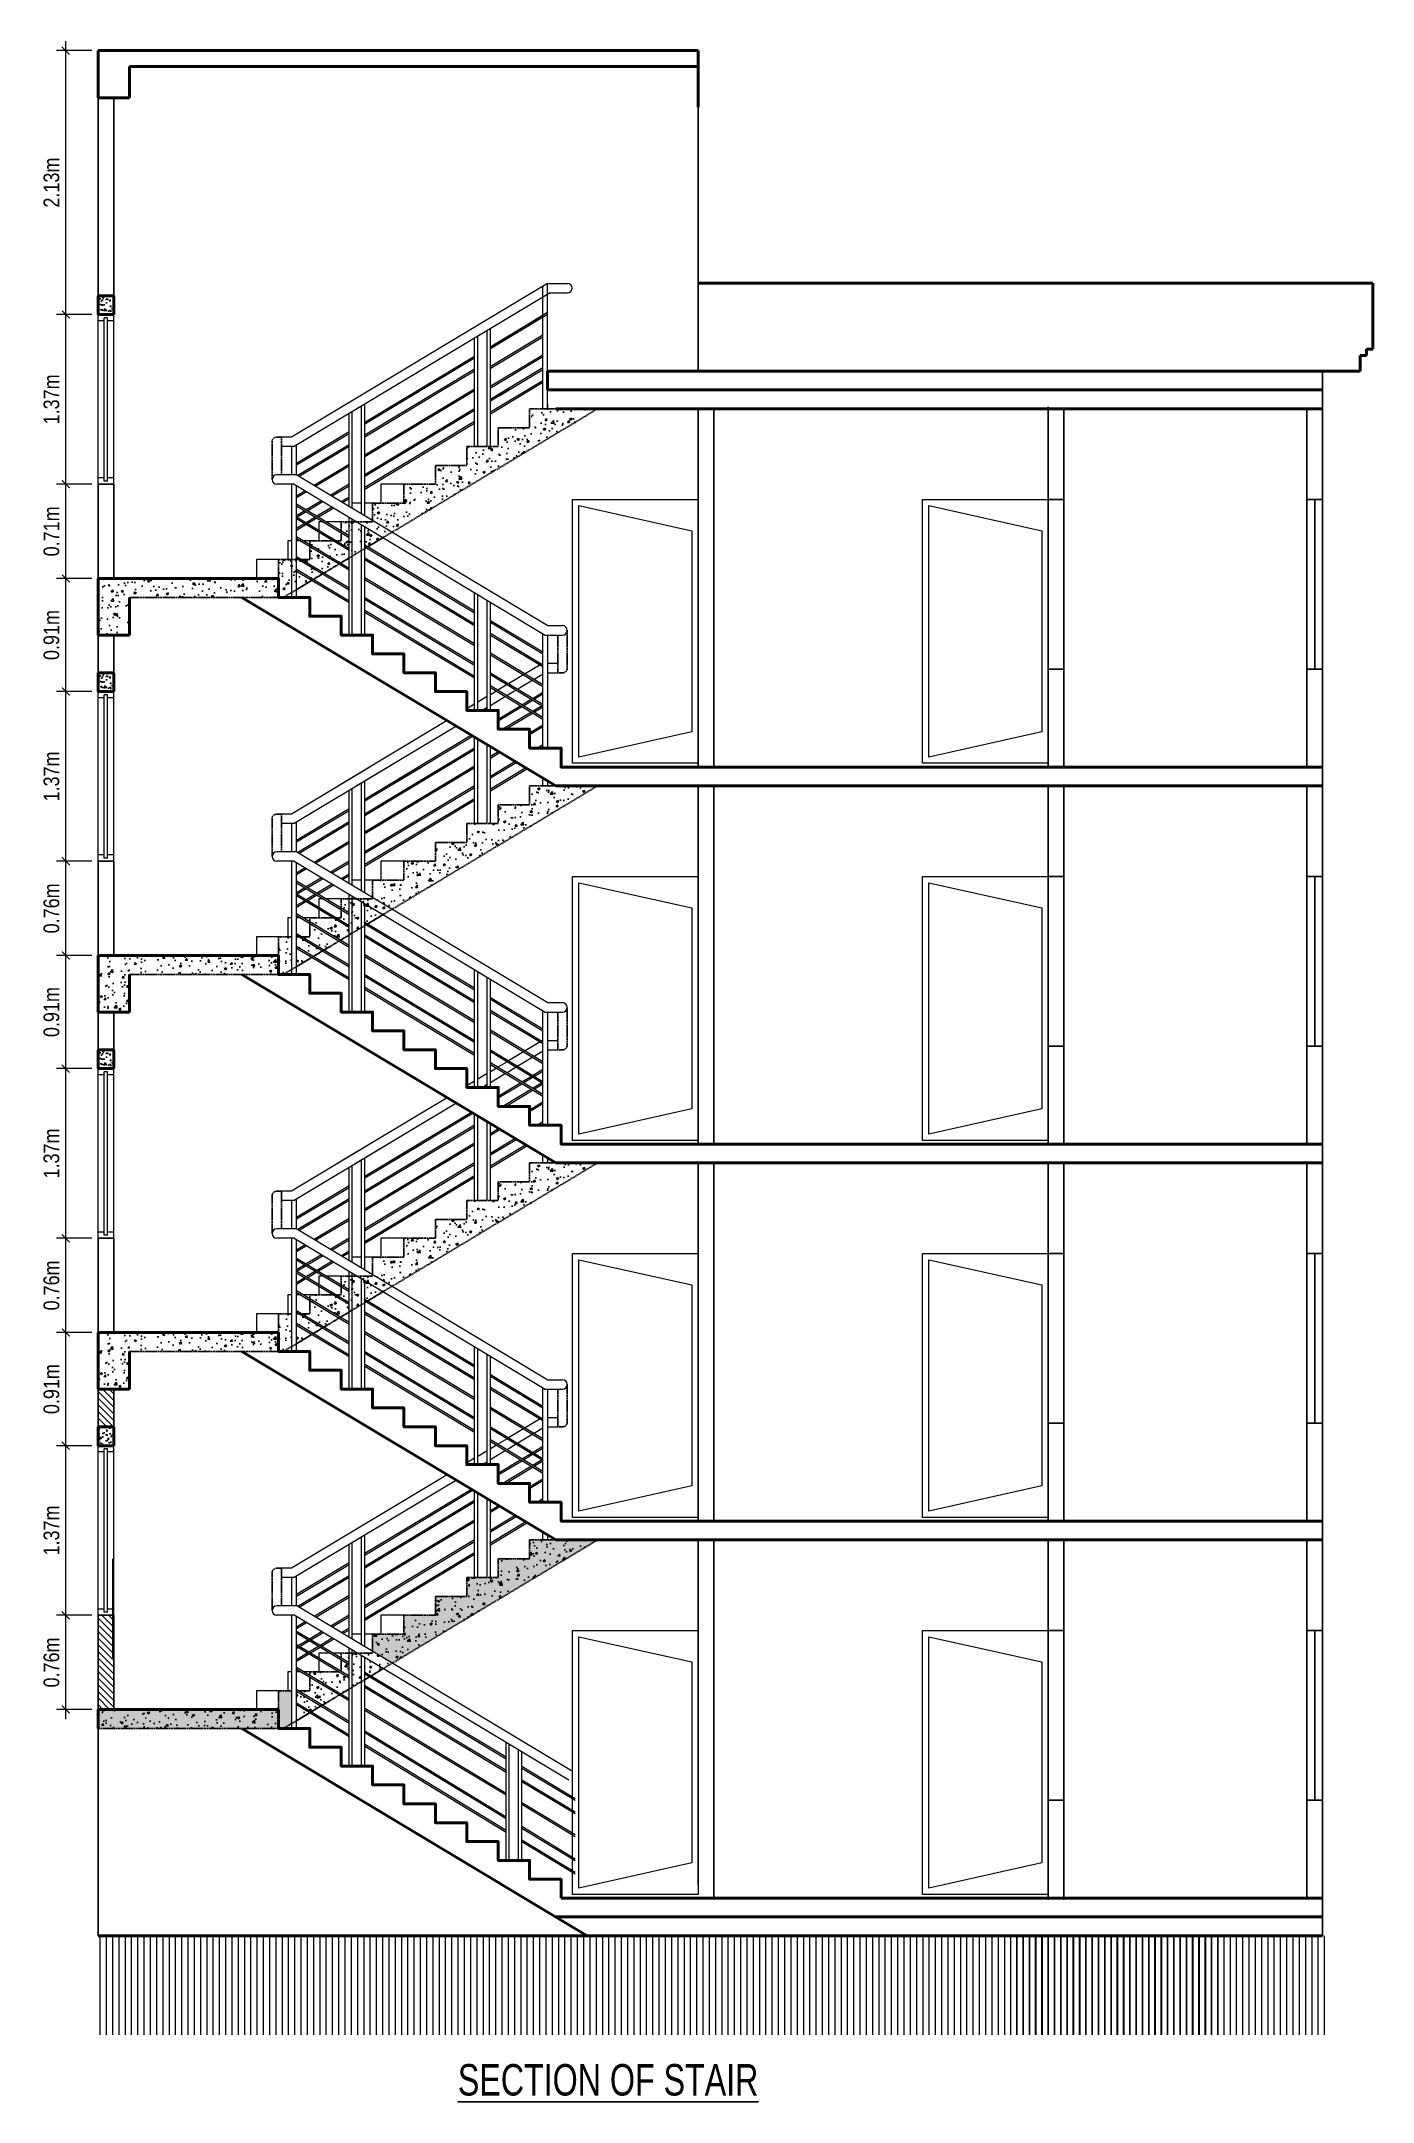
# Model space of a CAD drawing. Header units: inches. Extents: x -100787 to 3653, y -96809 to -8632.
# Drawn here: x -73841 to -73417, y -94119 to -93463 of the extents above; entities that cross this region are included whole.
import ezdxf

# ---------------------------------------------------------------- set-up
doc = ezdxf.new("R2010")
doc.units = ezdxf.units.IN
doc.header["$MEASUREMENT"] = 0
doc.header["$PDMODE"] = 99
doc.linetypes.add('ACAD_ISO04W100', pattern=[30.5, 24, -3, 0.5, -3])
doc.linetypes.add('DASHED2', pattern=[0.375, 0.25, -0.125])
for name, color, linetype, lineweight in [('Column', 2, 'Continuous', 50), ('Dimension', 7, 'Continuous', 15), ('door', 132, 'Continuous', 15), ('FLOOR CASE', 251, 'Continuous', 13), ('GRID', 8, 'ACAD_ISO04W100', 15), ('LOW-WALL', 4, 'Continuous', 20), ('RAIL', 200, 'Continuous', 13), ('RAILING', 2, 'Continuous', 13), ('win', 96, 'Continuous', 15), ('Window', 253, 'Continuous', 18)]:
    doc.layers.add(name, color=color, linetype=linetype, lineweight=lineweight)
for name, color, linetype in [('dia', 4, 'Continuous'), ('Hatch', 3, 'Continuous'), ('Stair', 190, 'DASHED2'), ('TEX', 7, 'Continuous'), ('wall', 3, 'Continuous')]:
    doc.layers.add(name, color=color, linetype=linetype)
doc.styles.add('NARROW', font='ARIALN.TTF')
doc.styles.add('SW', font='swisscl.ttf')
doc.dimstyles.new('3-16', dxfattribs={"dimtxt": 5, "dimasz": 2.5, "dimexe": 3, "dimexo": 2, "dimgap": 2, "dimtad": 1, "dimdec": 1, "dimzin": 3, "dimdsep": 46, "dimlunit": 4, "dimtxsty": 'NARROW', "dimblk": 'ARCHTICK', "dimcen": 0, "dimdle": 3, "dimclrd": 256, "dimclre": 256, "dimclrt": 7, "dimaunit": 1, "dimadec": 3, "dimazin": 1, "dimtfac": 1, "dimtdec": 1, "dimtofl": 0, "dimtmove": 0, "dimatfit": 3, "dimldrblk": 'CLOSED', "dimfxl": 1, "dimtolj": 1, "dimtzin": 0, "dimlwd": -1, "dimlwe": -1, "dimarcsym": 0})
pattern_1 = [(50, (-84445.956, -79942.6464), (7.1726018, -0.6275213), [0.75, -8.25]), (355, (-84445.956, -79942.6464), (-1.3875133, 7.5219213), [0.6, -6.6]), (100.4514, (-84445.358, -79942.699), (5.7850938, 6.8943954), [0.637402, -7.011421]), (46.1842, (-84445.956, -79940.646), (10.6724105, -1.65519), [1.125, -12.375]), (96.6356, (-84445.066, -79940.784), (9.346627, 9.741179), [0.956103, -10.51713]), (351.1842, (-84445.956, -79940.646), (9.3466195, 9.741186), [0.9, -9.9]), (21, (-84444.956, -79941.1464), (5.9690705, -4.026189), [0.75, -8.25]), (326, (-84444.956, -79941.1464), (2.4331533, 7.2515005), [0.6, -6.6]), (71.4514, (-84444.4584, -79941.482), (8.4022263, 3.225305), [0.637402, -7.011421]), (37.5, (-84445.9558, -79942.6464), (0.12159855, 3.32893854), [0, -6.52, 0, -6.7, 0, -6.625]), (7.5, (-84445.9558, -79942.6464), (2.6306954, 3.9441171), [0, -3.82, 0, -6.37, 0, -2.525]), (327.5, (-84448.1858, -79942.6464), (5.33822436, -0.2255487), [0, -2.5, 0, -7.8, 0, -10.35]), (317.5, (-84449.186, -79942.6464), (5.8318617, 1.0010498), [0, -3.25, 0, -5.18, 0, -7.35])]
pattern_2 = [(50, (-84445.956, -79702.6464), (7.1726018, -0.6275213), [0.75, -8.25]), (355, (-84445.956, -79702.6464), (-1.3875133, 7.5219213), [0.6, -6.6]), (100.4514, (-84445.358, -79702.699), (5.7850938, 6.8943954), [0.637402, -7.011421]), (46.1842, (-84445.956, -79700.646), (10.6724105, -1.65519), [1.125, -12.375]), (96.6356, (-84445.066, -79700.784), (9.346627, 9.741179), [0.956103, -10.51713]), (351.1842, (-84445.956, -79700.646), (9.3466195, 9.741186), [0.9, -9.9]), (21, (-84444.956, -79701.1464), (5.9690705, -4.026189), [0.75, -8.25]), (326, (-84444.956, -79701.1464), (2.4331533, 7.2515005), [0.6, -6.6]), (71.4514, (-84444.4584, -79701.482), (8.4022263, 3.225305), [0.637402, -7.011421]), (37.5, (-84445.9558, -79702.6464), (0.12159855, 3.32893854), [0, -6.52, 0, -6.7, 0, -6.625]), (7.5, (-84445.9558, -79702.6464), (2.6306954, 3.9441171), [0, -3.82, 0, -6.37, 0, -2.525]), (327.5, (-84448.1858, -79702.6464), (5.33822436, -0.2255487), [0, -2.5, 0, -7.8, 0, -10.35]), (317.5, (-84449.186, -79702.6464), (5.8318617, 1.0010498), [0, -3.25, 0, -5.18, 0, -7.35])]
pattern_3 = [(50, (-84445.956, -79822.6464), (7.1726018, -0.6275213), [0.75, -8.25]), (355, (-84445.956, -79822.6464), (-1.3875133, 7.5219213), [0.6, -6.6]), (100.4514, (-84445.358, -79822.699), (5.7850938, 6.8943954), [0.637402, -7.011421]), (46.1842, (-84445.956, -79820.646), (10.6724105, -1.65519), [1.125, -12.375]), (96.6356, (-84445.066, -79820.784), (9.346627, 9.741179), [0.956103, -10.51713]), (351.1842, (-84445.956, -79820.646), (9.3466195, 9.741186), [0.9, -9.9]), (21, (-84444.956, -79821.1464), (5.9690705, -4.026189), [0.75, -8.25]), (326, (-84444.956, -79821.1464), (2.4331533, 7.2515005), [0.6, -6.6]), (71.4514, (-84444.4584, -79821.482), (8.4022263, 3.225305), [0.637402, -7.011421]), (37.5, (-84445.9558, -79822.6464), (0.12159855, 3.32893854), [0, -6.52, 0, -6.7, 0, -6.625]), (7.5, (-84445.9558, -79822.6464), (2.6306954, 3.9441171), [0, -3.82, 0, -6.37, 0, -2.525]), (327.5, (-84448.1858, -79822.6464), (5.33822436, -0.2255487), [0, -2.5, 0, -7.8, 0, -10.35]), (317.5, (-84449.186, -79822.6464), (5.8318617, 1.0010498), [0, -3.25, 0, -5.18, 0, -7.35])]

msp = doc.modelspace()

# ---------------------------------------------------------------- texts
at = {"layer": 'TEX', "insert": (-73707.96, -94112.05), "char_height": 10, "width": 264.6433, "attachment_point": 4, "style": 'SW'}
msp.add_mtext('{\\LSECTION OF STAIR }', dxfattribs=at)

# ---------------------------------------------------------------- blocks, each defined once
blk = doc.blocks.new('_ArchTick')
at = {"layer": 'GRID', "color": 0, "const_width": 0.15}
blk.add_lwpolyline([(-0.5, -0.5), (0.5, 0.5)], dxfattribs=at)
blk = doc.blocks.new('*D825')
at = {"layer": 'Defpoints', "color": 0}
for p in [(-73832.81, -93844.15), (-73822.55, -93844.15), (-73822.55, -93874.15)]:
    blk.add_point(p, dxfattribs=at)
at = {"layer": 'Dimension'}
for p, q in [((-73832.81, -93877.15), (-73832.81, -93841.15)), ((-73824.55, -93844.15), (-73835.81, -93844.15)), ((-73824.55, -93874.15), (-73835.81, -93874.15))]:
    blk.add_line(p, q, dxfattribs=at)
at = {"layer": 'Dimension', "xscale": 2.5, "yscale": 2.5, "zscale": 2.5}
for p, rotation in [((-73832.81, -93844.15), 90), ((-73832.81, -93874.15), 270)]:
    blk.add_blockref('_ArchTick', p, dxfattribs=dict(at, rotation=rotation))
at = {"layer": 'Dimension', "color": 7, "insert": (-73837.36, -93859.15), "char_height": 5, "attachment_point": 5, "rotation": 90, "style": 'NARROW'}
blk.add_mtext('\\A1;0.76m', dxfattribs=at)
blk = doc.blocks.new('_Closed')
at = {"layer": 'wall', "color": 0, "lineweight": -2}
for p, q in [((-1, 0.17), (0, 0)), ((-1, 0.17), (-1, -0.17)), ((0, 0), (-1, -0.17)), ((0, 0), (-1, 0))]:
    blk.add_line(p, q, dxfattribs=at)
blk = doc.blocks.new('*D826')
at = {"layer": 'Defpoints', "color": 0}
for p in [(-73832.81, -93790.15), (-73822.55, -93790.15), (-73822.55, -93844.15)]:
    blk.add_point(p, dxfattribs=at)
at = {"layer": 'Dimension'}
for p, q in [((-73824.55, -93790.15), (-73835.81, -93790.15)), ((-73832.81, -93847.15), (-73832.81, -93787.15)), ((-73824.55, -93844.15), (-73835.81, -93844.15))]:
    blk.add_line(p, q, dxfattribs=at)
at = {"layer": 'Dimension', "xscale": 2.5, "yscale": 2.5, "zscale": 2.5}
for p, rotation in [((-73832.81, -93790.15), 90), ((-73832.81, -93844.15), 270)]:
    blk.add_blockref('_ArchTick', p, dxfattribs=dict(at, rotation=rotation))
at = {"layer": 'Dimension', "color": 7, "insert": (-73837.36, -93817.15), "char_height": 5, "attachment_point": 5, "rotation": 90, "style": 'NARROW'}
blk.add_mtext('\\A1;1.37m', dxfattribs=at)
blk = doc.blocks.new('*D827')
at = {"layer": 'Defpoints', "color": 0}
for p in [(-73832.81, -93754.15), (-73822.55, -93754.15), (-73822.55, -93790.15)]:
    blk.add_point(p, dxfattribs=at)
at = {"layer": 'Dimension'}
for p, q in [((-73824.55, -93754.15), (-73835.81, -93754.15)), ((-73832.81, -93793.15), (-73832.81, -93751.15)), ((-73824.55, -93790.15), (-73835.81, -93790.15))]:
    blk.add_line(p, q, dxfattribs=at)
at = {"layer": 'Dimension', "xscale": 2.5, "yscale": 2.5, "zscale": 2.5}
for p, rotation in [((-73832.81, -93754.15), 90), ((-73832.81, -93790.15), 270)]:
    blk.add_blockref('_ArchTick', p, dxfattribs=dict(at, rotation=rotation))
at = {"layer": 'Dimension', "color": 7, "insert": (-73837.36, -93772.15), "char_height": 5, "attachment_point": 5, "rotation": 90, "style": 'NARROW'}
blk.add_mtext('\\A1;0.91m', dxfattribs=at)
blk = doc.blocks.new('*D828')
at = {"layer": 'Defpoints', "color": 0}
for p in [(-73832.81, -93724.15), (-73822.55, -93724.15), (-73822.55, -93754.15)]:
    blk.add_point(p, dxfattribs=at)
at = {"layer": 'Dimension'}
for p, q in [((-73824.55, -93724.15), (-73835.81, -93724.15)), ((-73832.81, -93757.15), (-73832.81, -93721.15)), ((-73824.55, -93754.15), (-73835.81, -93754.15))]:
    blk.add_line(p, q, dxfattribs=at)
at = {"layer": 'Dimension', "xscale": 2.5, "yscale": 2.5, "zscale": 2.5}
for p, rotation in [((-73832.81, -93724.15), 90), ((-73832.81, -93754.15), 270)]:
    blk.add_blockref('_ArchTick', p, dxfattribs=dict(at, rotation=rotation))
at = {"layer": 'Dimension', "color": 7, "insert": (-73837.36, -93739.15), "char_height": 5, "attachment_point": 5, "rotation": 90, "style": 'NARROW'}
blk.add_mtext('\\A1;0.76m', dxfattribs=at)
blk = doc.blocks.new('*D829')
at = {"layer": 'Defpoints', "color": 0}
for p in [(-73832.81, -93634.15), (-73822.55, -93634.15), (-73822.55, -93670.15)]:
    blk.add_point(p, dxfattribs=at)
at = {"layer": 'Dimension'}
for p, q in [((-73832.81, -93673.15), (-73832.81, -93631.15)), ((-73824.55, -93634.15), (-73835.81, -93634.15)), ((-73824.55, -93670.15), (-73835.81, -93670.15))]:
    blk.add_line(p, q, dxfattribs=at)
at = {"layer": 'Dimension', "xscale": 2.5, "yscale": 2.5, "zscale": 2.5}
for p, rotation in [((-73832.81, -93634.15), 90), ((-73832.81, -93670.15), 270)]:
    blk.add_blockref('_ArchTick', p, dxfattribs=dict(at, rotation=rotation))
at = {"layer": 'Dimension', "color": 7, "insert": (-73837.36, -93652.15), "char_height": 5, "attachment_point": 5, "rotation": 90, "style": 'NARROW'}
blk.add_mtext('\\A1;0.91m', dxfattribs=at)
blk = doc.blocks.new('*D830')
at = {"layer": 'Defpoints', "color": 0}
for p in [(-73832.81, -93604.15), (-73822.55, -93604.15), (-73822.55, -93634.15)]:
    blk.add_point(p, dxfattribs=at)
at = {"layer": 'Dimension'}
for p, q in [((-73824.55, -93604.15), (-73835.81, -93604.15)), ((-73832.81, -93637.15), (-73832.81, -93601.15)), ((-73824.55, -93634.15), (-73835.81, -93634.15))]:
    blk.add_line(p, q, dxfattribs=at)
at = {"layer": 'Dimension', "xscale": 2.5, "yscale": 2.5, "zscale": 2.5}
for p, rotation in [((-73832.81, -93604.15), 90), ((-73832.81, -93634.15), 270)]:
    blk.add_blockref('_ArchTick', p, dxfattribs=dict(at, rotation=rotation))
at = {"layer": 'Dimension', "color": 7, "insert": (-73837.36, -93619.15), "char_height": 5, "attachment_point": 5, "rotation": 90, "style": 'NARROW'}
blk.add_mtext('\\A1;0.71m', dxfattribs=at)
blk = doc.blocks.new('*D831')
at = {"layer": 'Defpoints', "color": 0}
for p in [(-73832.81, -93466.15), (-73822.55, -93466.15), (-73822.55, -93550.15)]:
    blk.add_point(p, dxfattribs=at)
at = {"layer": 'Dimension'}
for p, q in [((-73824.55, -93466.15), (-73835.81, -93466.15)), ((-73832.81, -93553.15), (-73832.81, -93463.15)), ((-73824.55, -93550.15), (-73835.81, -93550.15))]:
    blk.add_line(p, q, dxfattribs=at)
at = {"layer": 'Dimension', "xscale": 2.5, "yscale": 2.5, "zscale": 2.5}
for p, rotation in [((-73832.81, -93466.15), 90), ((-73832.81, -93550.15), 270)]:
    blk.add_blockref('_ArchTick', p, dxfattribs=dict(at, rotation=rotation))
at = {"layer": 'Dimension', "color": 7, "insert": (-73837.36, -93508.15), "char_height": 5, "attachment_point": 5, "rotation": 90, "style": 'NARROW'}
blk.add_mtext('\\A1;2.13m', dxfattribs=at)
blk = doc.blocks.new('*D832')
at = {"layer": 'Defpoints', "color": 0}
for p in [(-73832.81, -93550.15), (-73824.55, -93550.15), (-73822.55, -93604.15)]:
    blk.add_point(p, dxfattribs=at)
at = {"layer": 'Dimension'}
for p, q in [((-73832.81, -93607.15), (-73832.81, -93547.15)), ((-73826.55, -93550.15), (-73835.81, -93550.15)), ((-73824.55, -93604.15), (-73835.81, -93604.15))]:
    blk.add_line(p, q, dxfattribs=at)
at = {"layer": 'Dimension', "xscale": 2.5, "yscale": 2.5, "zscale": 2.5}
for p, rotation in [((-73832.81, -93550.15), 90), ((-73832.81, -93604.15), 270)]:
    blk.add_blockref('_ArchTick', p, dxfattribs=dict(at, rotation=rotation))
at = {"layer": 'Dimension', "color": 7, "insert": (-73837.36, -93577.15), "char_height": 5, "attachment_point": 5, "rotation": 90, "style": 'NARROW'}
blk.add_mtext('\\A1;1.37m', dxfattribs=at)
blk = doc.blocks.new('*D833')
at = {"layer": 'Defpoints', "color": 0}
for p in [(-73832.81, -93670.15), (-73824.55, -93670.15), (-73822.55, -93724.15)]:
    blk.add_point(p, dxfattribs=at)
at = {"layer": 'Dimension'}
for p, q in [((-73826.55, -93670.15), (-73835.81, -93670.15)), ((-73832.81, -93727.15), (-73832.81, -93667.15)), ((-73824.55, -93724.15), (-73835.81, -93724.15))]:
    blk.add_line(p, q, dxfattribs=at)
at = {"layer": 'Dimension', "xscale": 2.5, "yscale": 2.5, "zscale": 2.5}
for p, rotation in [((-73832.81, -93670.15), 90), ((-73832.81, -93724.15), 270)]:
    blk.add_blockref('_ArchTick', p, dxfattribs=dict(at, rotation=rotation))
at = {"layer": 'Dimension', "color": 7, "insert": (-73837.36, -93697.15), "char_height": 5, "attachment_point": 5, "rotation": 90, "style": 'NARROW'}
blk.add_mtext('\\A1;1.37m', dxfattribs=at)
blk = doc.blocks.new('*D834')
at = {"layer": 'Defpoints', "color": 0}
for p in [(-73832.81, -93964.15), (-73822.55, -93964.15), (-73822.55, -93994.15)]:
    blk.add_point(p, dxfattribs=at)
at = {"layer": 'Dimension'}
for p, q in [((-73824.55, -93964.15), (-73835.81, -93964.15)), ((-73832.81, -93997.15), (-73832.81, -93961.15)), ((-73824.55, -93994.15), (-73835.81, -93994.15))]:
    blk.add_line(p, q, dxfattribs=at)
at = {"layer": 'Dimension', "xscale": 2.5, "yscale": 2.5, "zscale": 2.5}
for p, rotation in [((-73832.81, -93964.15), 90), ((-73832.81, -93994.15), 270)]:
    blk.add_blockref('_ArchTick', p, dxfattribs=dict(at, rotation=rotation))
at = {"layer": 'Dimension', "color": 7, "insert": (-73837.36, -93979.15), "char_height": 5, "attachment_point": 5, "rotation": 90, "style": 'NARROW'}
blk.add_mtext('\\A1;0.76m', dxfattribs=at)
blk = doc.blocks.new('*D835')
at = {"layer": 'Defpoints', "color": 0}
for p in [(-73832.81, -93910.15), (-73822.55, -93910.15), (-73822.55, -93964.15)]:
    blk.add_point(p, dxfattribs=at)
at = {"layer": 'Dimension'}
for p, q in [((-73832.81, -93967.15), (-73832.81, -93907.15)), ((-73824.55, -93910.15), (-73835.81, -93910.15)), ((-73824.55, -93964.15), (-73835.81, -93964.15))]:
    blk.add_line(p, q, dxfattribs=at)
at = {"layer": 'Dimension', "xscale": 2.5, "yscale": 2.5, "zscale": 2.5}
for p, rotation in [((-73832.81, -93910.15), 90), ((-73832.81, -93964.15), 270)]:
    blk.add_blockref('_ArchTick', p, dxfattribs=dict(at, rotation=rotation))
at = {"layer": 'Dimension', "color": 7, "insert": (-73837.36, -93937.15), "char_height": 5, "attachment_point": 5, "rotation": 90, "style": 'NARROW'}
blk.add_mtext('\\A1;1.37m', dxfattribs=at)
blk = doc.blocks.new('*D836')
at = {"layer": 'Defpoints', "color": 0}
for p in [(-73832.81, -93874.15), (-73822.55, -93874.15), (-73822.55, -93910.15)]:
    blk.add_point(p, dxfattribs=at)
at = {"layer": 'Dimension'}
for p, q in [((-73824.55, -93874.15), (-73835.81, -93874.15)), ((-73832.81, -93913.15), (-73832.81, -93871.15)), ((-73824.55, -93910.15), (-73835.81, -93910.15))]:
    blk.add_line(p, q, dxfattribs=at)
at = {"layer": 'Dimension', "xscale": 2.5, "yscale": 2.5, "zscale": 2.5}
for p, rotation in [((-73832.81, -93874.15), 90), ((-73832.81, -93910.15), 270)]:
    blk.add_blockref('_ArchTick', p, dxfattribs=dict(at, rotation=rotation))
at = {"layer": 'Dimension', "color": 7, "insert": (-73837.36, -93892.15), "char_height": 5, "attachment_point": 5, "rotation": 90, "style": 'NARROW'}
blk.add_mtext('\\A1;0.91m', dxfattribs=at)

# ---------------------------------------------------------------- dimensions: what is measured, and where the dimension line sits
at = {"layer": 'Dimension'}
for base, p1, p2, text, picture, middle in [((-73832.81, -93466.15), (-73822.55, -93550.15), (-73822.55, -93466.15), '2.13m', '*D831', (-73837.36, -93508.15)), ((-73832.81, -93550.15), (-73822.55, -93604.15), (-73824.55, -93550.15), '1.37m', '*D832', (-73837.36, -93577.15)), ((-73832.81, -93604.15), (-73822.55, -93634.15), (-73822.55, -93604.15), '0.71m', '*D830', (-73837.36, -93619.15)), ((-73832.81, -93634.15), (-73822.55, -93670.15), (-73822.55, -93634.15), '0.91m', '*D829', (-73837.36, -93652.15)), ((-73832.81, -93670.15), (-73822.55, -93724.15), (-73824.55, -93670.15), '1.37m', '*D833', (-73837.36, -93697.15)), ((-73832.81, -93724.15), (-73822.55, -93754.15), (-73822.55, -93724.15), '0.76m', '*D828', (-73837.36, -93739.15)), ((-73832.81, -93754.15), (-73822.55, -93790.15), (-73822.55, -93754.15), '0.91m', '*D827', (-73837.36, -93772.15)), ((-73832.81, -93790.15), (-73822.55, -93844.15), (-73822.55, -93790.15), '1.37m', '*D826', (-73837.36, -93817.15)), ((-73832.81, -93844.15), (-73822.55, -93874.15), (-73822.55, -93844.15), '0.76m', '*D825', (-73837.36, -93859.15)), ((-73832.81, -93874.15), (-73822.55, -93910.15), (-73822.55, -93874.15), '0.91m', '*D836', (-73837.36, -93892.15)), ((-73832.81, -93910.15), (-73822.55, -93964.15), (-73822.55, -93910.15), '1.37m', '*D835', (-73837.36, -93937.15)), ((-73832.81, -93964.15), (-73822.55, -93994.15), (-73822.55, -93964.15), '0.76m', '*D834', (-73837.36, -93979.15))]:
    dim = msp.add_linear_dim(base=base, p1=p1, p2=p2, angle=90, text=text, dimstyle='3-16', dxfattribs=at)
    dim.commit()
    dim.dimension.update_dxf_attribs({"geometry": picture, "text_midpoint": middle})

# ---------------------------------------------------------------- hatches: boundary and pattern name
at = {"layer": 'Hatch'}
h = msp.add_hatch(dxfattribs=at)
h.set_pattern_fill('AR-CONC', color=256, scale=0.5, style=0)
h.set_pattern_definition([(130, (-79424.4865, -74975.1272), (-3.5863009, -0.31376067), [0.375, -4.125]), (185, (-79424.4865, -74975.127), (0.6937567, 3.7609607), [0.3, -3.3]), (79.5486, (-79424.7853, -74975.1533), (-2.8925469, 3.4471977), [0.31870095, -3.50571056]), (133.8158, (-79424.4865, -74974.127), (-5.3362052, -0.8275951), [0.5625, -6.1875]), (83.3644, (-79424.931, -74974.196), (-4.6733135, 4.8705894), [0.4780514, -5.258565]), (188.8158, (-79424.4865, -74974.127), (-4.6733097, 4.870593), [0.45, -4.95]), (159, (-79424.9865, -74974.3772), (-2.98453526, -2.01309445), [0.375, -4.125]), (214, (-79424.9865, -74974.377), (-1.21657666, 3.6257502), [0.3, -3.3]), (108.5486, (-79425.2352, -74974.545), (-4.20111314, 1.6126525), [0.31870095, -3.50571056]), (142.5, (-79424.4865, -74975.1272), (-0.06079928, 1.66446927), [0, -3.26, 0, -3.35, 0, -3.3125]), (172.5, (-79424.4865, -74975.1272), (-1.31534769, 1.97205856), [0, -1.91, 0, -3.185, 0, -1.2625]), (212.5, (-79423.3715, -74975.1272), (-2.66911218, -0.11277436), [0, -1.25, 0, -3.9, 0, -5.175]), (222.5, (-79422.8715, -74975.1272), (-2.91593085, 0.5005249), [0, -1.625, 0, -2.59, 0, -3.675])])
h.paths.add_polyline_path([(-73822.55, -93544.15), (-73817.55, -93544.15), (-73817.55, -93550.15), (-73822.55, -93550.15)])
h = msp.add_hatch(dxfattribs=at)
h.set_pattern_fill('AR-CONC', color=256, style=0)
h.set_pattern_definition(pattern_1)
h.paths.add_polyline_path([(-73663.46, -93580.15), (-73676.78, -93580.15), (-73685.12, -93580.15), (-73685.12, -93586.15), (-73695.12, -93586.15), (-73695.12, -93592.15), (-73705.12, -93592.15), (-73705.12, -93598.15), (-73715.12, -93598.15), (-73715.12, -93604.15), (-73725.12, -93604.15), (-73725.12, -93610.15), (-73735.12, -93610.15), (-73735.12, -93615.65), (-73728.88, -93619.4)])
h = msp.add_hatch(dxfattribs=at)
h.set_pattern_fill('AR-CONC', color=256, style=0)
h.set_pattern_definition(pattern_1)
h.paths.add_polyline_path([(-73765.12, -93634.15), (-73822.55, -93634.15), (-73822.55, -93652.15), (-73812.55, -93652.15), (-73812.55, -93640.15), (-73765.12, -93640.15)])
h.paths.add_polyline_path([(-73760.87, -93628.15), (-73765.12, -93628.15), (-73765.12, -93634.15), (-73765.12, -93640.15), (-73763.46, -93640.15), (-73760.87, -93638.59)])
h.paths.add_polyline_path([(-73754.43, -93634.73), (-73759.37, -93631.77), (-73759.37, -93637.69)])
h.paths.add_polyline_path([(-73759.37, -93628.15), (-73760.87, -93628.15), (-73760.87, -93638.59), (-73759.37, -93637.69)])
h.paths.add_polyline_path([(-73758.6, -93628.15), (-73759.37, -93628.15), (-73759.37, -93631.18), (-73753.95, -93634.44), (-73751.03, -93632.69)])
h.paths.add_polyline_path([(-73755.12, -93623.94), (-73755.12, -93628.15), (-73757.63, -93628.15), (-73750.54, -93632.4), (-73745.78, -93629.54)])
h.paths.add_polyline_path([(-73742.62, -93625.14), (-73747.62, -93622.15), (-73755.12, -93622.15), (-73755.12, -93623.35), (-73745.3, -93629.25), (-73742.62, -93627.64)])
h.paths.add_polyline_path([(-73746.64, -93622.15), (-73747.62, -93622.15), (-73742.62, -93625.14), (-73742.62, -93624.56)], flags=17)
h.paths.add_polyline_path([(-73742.62, -93621.06), (-73745.12, -93619.56), (-73745.12, -93622.15), (-73746.64, -93622.15), (-73742.62, -93624.56)])
h.paths.add_polyline_path([(-73738.62, -93617.05), (-73740.12, -93616.15), (-73741.62, -93616.15), (-73741.62, -93627.04), (-73738.62, -93625.24)])
h.paths.add_polyline_path([(-73742.62, -93616.15), (-73745.12, -93616.15), (-73745.12, -93618.98), (-73742.62, -93620.48)])
h.paths.add_polyline_path([(-73741.62, -93616.15), (-73742.62, -93616.15), (-73742.62, -93627.64), (-73741.62, -93627.04)])
h.paths.add_polyline_path([(-73735.12, -93615.65), (-73735.12, -93616.15), (-73740.12, -93616.15), (-73731.79, -93621.14), (-73728.88, -93619.4)])
h.paths.add_polyline_path([(-73737.62, -93617.65), (-73737.62, -93623.48), (-73736.65, -93624.06), (-73731.79, -93621.14)])
h = msp.add_hatch(dxfattribs=at)
h.set_pattern_fill('AR-CONC', color=256, scale=0.5, style=0)
h.set_pattern_definition([(130, (-79424.4865, -75095.1272), (-3.5863009, -0.31376067), [0.375, -4.125]), (185, (-79424.4865, -75095.127), (0.6937567, 3.7609607), [0.3, -3.3]), (79.5486, (-79424.7853, -75095.1533), (-2.8925469, 3.4471977), [0.31870095, -3.50571056]), (133.8158, (-79424.4865, -75094.127), (-5.3362052, -0.8275951), [0.5625, -6.1875]), (83.3644, (-79424.931, -75094.196), (-4.6733135, 4.8705894), [0.4780514, -5.258565]), (188.8158, (-79424.4865, -75094.127), (-4.6733097, 4.870593), [0.45, -4.95]), (159, (-79424.9865, -75094.3772), (-2.98453526, -2.01309445), [0.375, -4.125]), (214, (-79424.9865, -75094.377), (-1.21657666, 3.6257502), [0.3, -3.3]), (108.5486, (-79425.2352, -75094.545), (-4.20111314, 1.6126525), [0.31870095, -3.50571056]), (142.5, (-79424.4865, -75095.1272), (-0.06079928, 1.66446927), [0, -3.26, 0, -3.35, 0, -3.3125]), (172.5, (-79424.4865, -75095.1272), (-1.31534769, 1.97205856), [0, -1.91, 0, -3.185, 0, -1.2625]), (212.5, (-79423.3715, -75095.1272), (-2.66911218, -0.11277436), [0, -1.25, 0, -3.9, 0, -5.175]), (222.5, (-79422.8715, -75095.1272), (-2.91593085, 0.5005249), [0, -1.625, 0, -2.59, 0, -3.675])])
h.paths.add_polyline_path([(-73822.55, -93664.15), (-73817.55, -93664.15), (-73817.55, -93670.15), (-73822.55, -93670.15)])
h = msp.add_hatch(dxfattribs=at)
h.set_pattern_fill('AR-CONC', color=256, style=0)
h.set_pattern_definition(pattern_2)
h.paths.add_polyline_path([(-73663.46, -93700.15), (-73676.78, -93700.15), (-73685.12, -93700.15), (-73685.12, -93706.15), (-73695.12, -93706.15), (-73695.12, -93712.15), (-73705.12, -93712.15), (-73705.12, -93718.15), (-73715.12, -93718.15), (-73715.12, -93724.15), (-73725.12, -93724.15), (-73725.12, -93730.15), (-73735.12, -93730.15), (-73735.12, -93735.65), (-73728.88, -93739.4)])
h.paths.add_polyline_path([(-73735.12, -93735.65), (-73735.12, -93736.15), (-73740.12, -93736.15), (-73731.79, -93741.14), (-73728.88, -93739.4)])
h.paths.add_polyline_path([(-73731.79, -93741.14), (-73737.62, -93737.65), (-73737.62, -93743.48), (-73736.65, -93744.06)])
h.paths.add_polyline_path([(-73738.62, -93737.05), (-73740.12, -93736.15), (-73741.62, -93736.15), (-73741.62, -93747.04), (-73738.62, -93745.24)])
h.paths.add_polyline_path([(-73737.62, -93737.65), (-73738.62, -93737.05), (-73738.62, -93745.24), (-73737.62, -93744.64)])
h.paths.add_polyline_path([(-73741.62, -93736.15), (-73742.62, -93736.15), (-73742.62, -93747.64), (-73741.62, -93747.04)])
h.paths.add_polyline_path([(-73742.62, -93736.15), (-73745.12, -93736.15), (-73745.12, -93738.98), (-73742.62, -93740.48)])
h.paths.add_polyline_path([(-73742.62, -93741.06), (-73745.12, -93739.56), (-73745.12, -93742.15), (-73746.64, -93742.15), (-73742.62, -93744.56)])
h.paths.add_polyline_path([(-73742.62, -93745.14), (-73747.62, -93742.15), (-73755.12, -93742.15), (-73755.12, -93743.35), (-73745.3, -93749.25), (-73742.62, -93747.64)])
h = msp.add_hatch(dxfattribs=at)
h.set_pattern_fill('AR-CONC', color=256, style=0)
h.set_pattern_definition(pattern_2)
h.paths.add_polyline_path([(-73755.12, -93743.94), (-73755.12, -93748.15), (-73757.63, -93748.15), (-73750.54, -93752.4), (-73745.78, -93749.54)])
h.paths.add_polyline_path([(-73758.6, -93748.15), (-73759.37, -93748.15), (-73759.37, -93751.18), (-73753.95, -93754.44), (-73751.03, -93752.69)])
h.paths.add_polyline_path([(-73754.43, -93754.73), (-73759.37, -93751.77), (-73759.37, -93757.69)])
h.paths.add_polyline_path([(-73760.87, -93748.15), (-73765.12, -93748.15), (-73765.12, -93754.15), (-73765.12, -93760.15), (-73763.46, -93760.15), (-73760.87, -93758.59)])
h.paths.add_polyline_path([(-73765.12, -93754.15), (-73822.55, -93754.15), (-73822.55, -93772.15), (-73812.55, -93772.15), (-73812.55, -93760.15), (-73765.12, -93760.15)])
h = msp.add_hatch(dxfattribs=at)
h.set_pattern_fill('AR-CONC', color=256, scale=0.5, style=0)
h.set_pattern_definition([(130, (-79424.4865, -75215.1272), (-3.5863009, -0.31376067), [0.375, -4.125]), (185, (-79424.4865, -75215.127), (0.6937567, 3.7609607), [0.3, -3.3]), (79.5486, (-79424.7853, -75215.1533), (-2.8925469, 3.4471977), [0.31870095, -3.50571056]), (133.8158, (-79424.4865, -75214.127), (-5.3362052, -0.8275951), [0.5625, -6.1875]), (83.3644, (-79424.931, -75214.196), (-4.6733135, 4.8705894), [0.4780514, -5.258565]), (188.8158, (-79424.4865, -75214.127), (-4.6733097, 4.870593), [0.45, -4.95]), (159, (-79424.9865, -75214.3772), (-2.98453526, -2.01309445), [0.375, -4.125]), (214, (-79424.9865, -75214.377), (-1.21657666, 3.6257502), [0.3, -3.3]), (108.5486, (-79425.2352, -75214.545), (-4.20111314, 1.6126525), [0.31870095, -3.50571056]), (142.5, (-79424.4865, -75215.1272), (-0.06079928, 1.66446927), [0, -3.26, 0, -3.35, 0, -3.3125]), (172.5, (-79424.4865, -75215.1272), (-1.31534769, 1.97205856), [0, -1.91, 0, -3.185, 0, -1.2625]), (212.5, (-79423.3715, -75215.1272), (-2.66911218, -0.11277436), [0, -1.25, 0, -3.9, 0, -5.175]), (222.5, (-79422.8715, -75215.1272), (-2.91593085, 0.5005249), [0, -1.625, 0, -2.59, 0, -3.675])])
h.paths.add_polyline_path([(-73822.55, -93784.15), (-73817.55, -93784.15), (-73817.55, -93790.15), (-73822.55, -93790.15)])
h = msp.add_hatch(dxfattribs=at)
h.set_pattern_fill('AR-CONC', color=256, style=0)
h.set_pattern_definition(pattern_3)
h.paths.add_polyline_path([(-73663.46, -93820.15), (-73676.78, -93820.15), (-73685.12, -93820.15), (-73685.12, -93826.15), (-73695.12, -93826.15), (-73695.12, -93832.15), (-73705.12, -93832.15), (-73705.12, -93838.15), (-73715.12, -93838.15), (-73715.12, -93844.15), (-73725.12, -93844.15), (-73725.12, -93850.15), (-73735.12, -93850.15), (-73735.12, -93855.65), (-73728.88, -93859.4)])
h.paths.add_polyline_path([(-73735.12, -93855.65), (-73735.12, -93856.15), (-73740.12, -93856.15), (-73731.79, -93861.14), (-73728.88, -93859.4)])
h.paths.add_polyline_path([(-73731.79, -93861.14), (-73737.62, -93857.65), (-73737.62, -93863.48), (-73736.65, -93864.06)])
h.paths.add_polyline_path([(-73738.62, -93857.05), (-73740.12, -93856.15), (-73741.62, -93856.15), (-73741.62, -93867.04), (-73738.62, -93865.24)])
h.paths.add_polyline_path([(-73737.62, -93857.65), (-73738.62, -93857.05), (-73738.62, -93865.24), (-73737.62, -93864.64)])
h.paths.add_polyline_path([(-73741.62, -93856.15), (-73742.62, -93856.15), (-73742.62, -93867.64), (-73741.62, -93867.04)])
h.paths.add_polyline_path([(-73742.62, -93856.15), (-73745.12, -93856.15), (-73745.12, -93858.98), (-73742.62, -93860.48)])
h.paths.add_polyline_path([(-73742.62, -93861.06), (-73745.12, -93859.56), (-73745.12, -93862.15), (-73746.64, -93862.15), (-73742.62, -93864.56)])
h.paths.add_polyline_path([(-73742.62, -93865.14), (-73747.62, -93862.15), (-73755.12, -93862.15), (-73755.12, -93863.35), (-73745.3, -93869.25), (-73742.62, -93867.64)])
h = msp.add_hatch(dxfattribs=at)
h.set_pattern_fill('AR-CONC', color=256, style=0)
h.set_pattern_definition(pattern_3)
h.paths.add_polyline_path([(-73755.12, -93863.94), (-73755.12, -93868.15), (-73757.63, -93868.15), (-73750.54, -93872.4), (-73745.78, -93869.54)])
h.paths.add_polyline_path([(-73758.6, -93868.15), (-73759.37, -93868.15), (-73759.37, -93871.18), (-73753.95, -93874.44), (-73751.03, -93872.69)])
h.paths.add_polyline_path([(-73754.43, -93874.73), (-73759.37, -93871.77), (-73759.37, -93877.69)])
h.paths.add_polyline_path([(-73760.87, -93868.15), (-73765.12, -93868.15), (-73765.12, -93874.15), (-73765.12, -93880.15), (-73763.46, -93880.15), (-73760.87, -93878.59)])
h.paths.add_polyline_path([(-73765.12, -93874.15), (-73822.55, -93874.15), (-73822.55, -93892.15), (-73812.55, -93892.15), (-73812.55, -93880.15), (-73765.12, -93880.15)])
h = msp.add_hatch(dxfattribs=at)
h.set_pattern_fill('ANSI31', color=256, scale=12, style=0)
h.set_pattern_definition([(135, (-79424.4865, -75215.1272), (1.06066017, 1.06066017), [])])
h.paths.add_polyline_path([(-73822.55, -93892.15), (-73817.55, -93892.15), (-73817.55, -93904.15), (-73822.55, -93904.15)])
h.paths.add_polyline_path([(-73822.55, -93964.15), (-73817.55, -93964.15), (-73817.55, -93994.15), (-73822.55, -93994.15)])
h = msp.add_hatch(dxfattribs=at)
h.set_pattern_fill('AR-CONC', color=256, scale=0.5, style=0)
h.set_pattern_definition([(130, (-79424.4865, -74735.1272), (-3.5863009, -0.31376067), [0.375, -4.125]), (185, (-79424.4865, -74735.127), (0.6937567, 3.7609607), [0.3, -3.3]), (79.5486, (-79424.7853, -74735.1533), (-2.8925469, 3.4471977), [0.31870095, -3.50571056]), (133.8158, (-79424.4865, -74734.127), (-5.3362052, -0.8275951), [0.5625, -6.1875]), (83.3644, (-79424.931, -74734.196), (-4.6733135, 4.8705894), [0.4780514, -5.258565]), (188.8158, (-79424.4865, -74734.127), (-4.6733097, 4.870593), [0.45, -4.95]), (159, (-79424.9865, -74734.3772), (-2.98453526, -2.01309445), [0.375, -4.125]), (214, (-79424.9865, -74734.377), (-1.21657666, 3.6257502), [0.3, -3.3]), (108.5486, (-79425.2352, -74734.545), (-4.20111314, 1.6126525), [0.31870095, -3.50571056]), (142.5, (-79424.4865, -74735.1272), (-0.06079928, 1.66446927), [0, -3.26, 0, -3.35, 0, -3.3125]), (172.5, (-79424.4865, -74735.1272), (-1.31534769, 1.97205856), [0, -1.91, 0, -3.185, 0, -1.2625]), (212.5, (-79423.3715, -74735.1272), (-2.66911218, -0.11277436), [0, -1.25, 0, -3.9, 0, -5.175]), (222.5, (-79422.8715, -74735.1272), (-2.91593085, 0.5005249), [0, -1.625, 0, -2.59, 0, -3.675])])
h.paths.add_polyline_path([(-73822.55, -93904.15), (-73817.55, -93904.15), (-73817.55, -93910.15), (-73822.55, -93910.15)])
h = msp.add_hatch(dxfattribs=at)
h.set_pattern_fill('AR-CONC', color=256, style=0)
h.set_pattern_definition(pattern_3)
h.paths.add_polyline_path([(-73765.12, -93994.15), (-73822.55, -93994.15), (-73822.55, -94000.15), (-73765.12, -94000.15)])
h.paths.add_polyline_path([(-73760.87, -93988.15), (-73765.12, -93988.15), (-73765.12, -93994.15), (-73765.12, -94000.15), (-73763.46, -94000.15), (-73760.87, -93998.59)])
h.paths.add_polyline_path([(-73663.46, -93940.15), (-73676.78, -93940.15), (-73685.12, -93940.15), (-73685.12, -93946.15), (-73695.12, -93946.15), (-73695.12, -93952.15), (-73705.12, -93952.15), (-73705.12, -93958.15), (-73715.12, -93958.15), (-73715.12, -93964.15), (-73725.12, -93964.15), (-73725.12, -93970.15), (-73735.12, -93970.15), (-73735.12, -93975.65), (-73728.88, -93979.4)])
h = msp.add_hatch(dxfattribs=at)
h.set_pattern_fill('AR-CONC', color=256, style=0)
h.set_pattern_definition(pattern_3)
h.paths.add_polyline_path([(-73663.46, -93940.15), (-73676.78, -93940.15), (-73685.12, -93940.15), (-73685.12, -93946.15), (-73695.12, -93946.15), (-73695.12, -93952.15), (-73705.12, -93952.15), (-73705.12, -93958.15), (-73715.12, -93958.15), (-73715.12, -93964.15), (-73725.12, -93964.15), (-73725.12, -93970.15), (-73735.12, -93970.15), (-73735.12, -93975.65), (-73728.88, -93979.4)])
h = msp.add_hatch(dxfattribs=at)
h.set_pattern_fill('AR-CONC', color=256, style=0)
h.set_pattern_definition(pattern_3)
h.paths.add_polyline_path([(-73731.79, -93981.14), (-73728.88, -93979.4), (-73735.12, -93975.65), (-73735.12, -93976.15), (-73740.12, -93976.15)])
h.paths.add_polyline_path([(-73735.68, -93983.48), (-73731.79, -93981.14), (-73737.62, -93977.65), (-73737.62, -93982.31)])
h.paths.add_polyline_path([(-73738.62, -93977.05), (-73740.12, -93976.15), (-73741.62, -93976.15), (-73741.62, -93987.04), (-73738.62, -93985.24)])
h.paths.add_polyline_path([(-73742.62, -93979.89), (-73745.12, -93978.39), (-73745.12, -93982.06), (-73742.62, -93983.56)])
h.paths.add_polyline_path([(-73742.62, -93976.15), (-73745.12, -93976.15), (-73745.12, -93977.81), (-73742.62, -93979.31)])
h.paths.add_polyline_path([(-73745.95, -93982.15), (-73755.12, -93982.15), (-73755.12, -93983.33), (-73745.27, -93989.23), (-73742.62, -93987.64), (-73742.62, -93984.14)])
h.paths.add_polyline_path([(-73755.12, -93983.91), (-73755.12, -93988.15), (-73758.8, -93988.15), (-73751.18, -93992.78), (-73745.76, -93989.53)])
h.paths.add_polyline_path([(-73751.67, -93993.07), (-73759.37, -93988.39), (-73759.37, -93992.07), (-73754.71, -93994.9)])
h.paths.add_polyline_path([(-73759.37, -93992.65), (-73759.37, -93997.69), (-73755.2, -93995.19)])
h = msp.add_hatch(dxfattribs=at)
h.set_pattern_fill('AR-CONC', color=256, style=0)
h.set_pattern_definition(pattern_3)
h.paths.add_polyline_path([(-73765.12, -94000.15), (-73765.12, -93994.15), (-73822.55, -93994.15), (-73822.55, -94000.15)])
at = {"layer": 'Stair'}
h = msp.add_hatch(dxfattribs=at)
h.set_pattern_fill('AR-CONC', color=256, scale=30, style=0)
h.set_pattern_definition([(50, (-84445.96, -79822.65), (215.178, -18.8256), [22.5, -247.5]), (355, (-84445.96, -79822.65), (-41.6254, 225.6576), [18, -198]), (100.4514, (-84428.02, -79824.22), (173.5528, 206.8319), [19.122, -210.3426]), (46.1842, (-84445.96, -79762.65), (320.1723, -49.6557), [33.75, -371.25]), (96.6356, (-84419.27, -79766.8), (280.399, 292.2354), [28.683, -315.514]), (351.1842, (-84445.96, -79762.65), (280.3986, 292.2356), [27, -297]), (21, (-84415.96, -79777.65), (179.0721, -120.7857), [22.5, -247.5]), (326, (-84415.96, -79777.65), (72.9946, 217.545), [18, -198]), (71.4514, (-84401.03, -79787.71), (252.0668, 96.7591), [19.122, -210.3426]), (37.5, (-84445.956, -79822.65), (3.64796, 99.86816), [0, -195.6, 0, -201, 0, -198.75]), (7.5, (-84445.96, -79822.65), (78.92086, 118.3235), [0, -114.6, 0, -191.1, 0, -75.75]), (327.5, (-84512.856, -79822.65), (160.14673, -6.76646), [0, -75, 0, -234, 0, -310.5]), (317.5, (-84542.86, -79822.65), (174.9559, 30.0315), [0, -97.5, 0, -155.4, 0, -220.5])])
h.paths.add_polyline_path([(-73705.12, -93958.15), (-73715.12, -93958.15), (-73715.12, -93964.15), (-73725.12, -93964.15), (-73725.12, -93970.15), (-73735.12, -93970.15), (-73735.12, -93975.65), (-73728.88, -93979.4), (-73663.46, -93940.15), (-73676.78, -93940.15), (-73685.12, -93940.15), (-73685.12, -93946.15), (-73695.12, -93946.15), (-73695.12, -93952.15), (-73705.12, -93952.15)])

# ---------------------------------------------------------------- linework, layer by layer
at = {"layer": 'Column'}
for p, q in [((-73822.55, -93466.15), (-73631.46, -93466.15)), ((-73822.55, -93481.15), (-73822.55, -93466.15)), ((-73631.46, -93466.15), (-73822.55, -93466.15)), ((-73631.46, -93471.15), (-73631.46, -93466.15)), ((-73812.55, -93471.15), (-73631.46, -93471.15)), ((-73812.55, -93481.15), (-73812.55, -93471.15)), ((-73631.46, -93484.15), (-73631.46, -93471.15)), ((-73822.55, -93481.15), (-73812.55, -93481.15)), ((-73631.46, -93540.15), (-73416.63, -93540.15)), ((-73416.63, -93558.15), (-73416.63, -93540.15)), ((-73822.55, -93544.15), (-73817.55, -93544.15)), ((-73822.55, -93550.15), (-73822.55, -93544.15)), ((-73817.55, -93544.15), (-73817.55, -93550.15)), ((-73822.55, -93550.15), (-73817.55, -93550.15)), ((-73416.63, -93561.15), (-73416.63, -93558.15)), ((-73420.63, -93568.15), (-73420.63, -93563.15)), ((-73420.63, -93563.15), (-73418.63, -93563.15)), ((-73418.63, -93563.15), (-73418.63, -93561.15)), ((-73418.63, -93561.15), (-73416.63, -93561.15)), ((-73679.39, -93568.15), (-73631.46, -93568.15)), ((-73679.39, -93574.15), (-73679.39, -93568.15)), ((-73631.46, -93568.15), (-73420.63, -93568.15)), ((-73679.39, -93574.15), (-73631.46, -93574.15)), ((-73641.46, -93574.15), (-73679.39, -93574.15)), ((-73630.05, -93580.15), (-73676.78, -93580.15)), ((-73631.46, -93574.15), (-73432.63, -93574.15)), ((-73631.46, -93574.15), (-73437.63, -93574.15)), ((-73631.46, -93580.15), (-73432.63, -93580.15)), ((-73822.55, -93634.15), (-73822.55, -93652.15)), ((-73812.55, -93652.15), (-73812.55, -93640.15)), ((-73776.78, -93640.15), (-73676.78, -93700.15)), ((-73822.55, -93652.15), (-73812.55, -93652.15)), ((-73822.55, -93664.15), (-73817.55, -93664.15)), ((-73822.55, -93670.15), (-73822.55, -93664.15)), ((-73817.55, -93664.15), (-73817.55, -93670.15)), ((-73822.55, -93670.15), (-73817.55, -93670.15)), ((-73606.84, -93694.15), (-73432.63, -93694.15)), ((-73606.84, -93694.15), (-73432.63, -93694.15)), ((-73602.8, -93700.15), (-73676.78, -93700.15)), ((-73602.8, -93700.15), (-73676.78, -93700.15)), ((-73602.8, -93700.15), (-73676.78, -93700.15)), ((-73606.84, -93700.15), (-73432.63, -93700.15)), ((-73606.84, -93700.15), (-73432.63, -93700.15)), ((-73606.84, -93700.15), (-73432.63, -93700.15)), ((-73822.55, -93754.15), (-73822.55, -93772.15)), ((-73812.55, -93772.15), (-73812.55, -93760.15)), ((-73676.78, -93820.15), (-73776.78, -93760.15)), ((-73822.55, -93772.15), (-73812.55, -93772.15)), ((-73822.55, -93784.15), (-73817.55, -93784.15)), ((-73822.55, -93790.15), (-73822.55, -93784.15)), ((-73822.55, -93790.15), (-73817.55, -93790.15)), ((-73817.55, -93784.15), (-73817.55, -93790.15)), ((-73606.84, -93814.15), (-73432.63, -93814.15)), ((-73616.84, -93820.15), (-73676.78, -93820.15)), ((-73606.84, -93820.15), (-73616.84, -93820.15)), ((-73616.84, -93820.15), (-73616.84, -93820.15)), ((-73606.84, -93820.15), (-73432.63, -93820.15)), ((-73822.55, -93874.15), (-73822.55, -93892.15)), ((-73812.55, -93892.15), (-73812.55, -93880.15)), ((-73676.78, -93940.15), (-73776.78, -93880.15)), ((-73822.55, -93892.15), (-73812.55, -93892.15)), ((-73822.55, -93904.15), (-73817.55, -93904.15)), ((-73822.55, -93910.15), (-73822.55, -93904.15)), ((-73817.55, -93904.15), (-73817.55, -93910.15)), ((-73822.55, -93910.15), (-73817.55, -93910.15)), ((-73606.84, -93934.15), (-73432.63, -93934.15)), ((-73616.84, -93940.15), (-73676.78, -93940.15)), ((-73606.84, -93940.15), (-73616.84, -93940.15)), ((-73616.84, -93940.15), (-73616.84, -93940.15)), ((-73606.84, -93940.15), (-73432.63, -93940.15)), ((-73822.55, -94000.15), (-73822.55, -93994.15)), ((-73765.12, -93994.15), (-73822.55, -93994.15)), ((-73776.78, -94000.15), (-73666.78, -94066.15)), ((-73675.12, -94054.15), (-73606.84, -94054.15)), ((-73606.84, -94054.15), (-73432.63, -94054.15)), ((-73676.78, -94060.15), (-73606.84, -94060.15)), ((-73606.84, -94060.15), (-73432.63, -94060.15)), ((-73822.55, -94066.15), (-73432.63, -94066.15))]:
    msp.add_line(p, q, dxfattribs=at)
msp.add_lwpolyline([(-73679.39, -93574.15), (-73679.39, -93574.15)], close=True, dxfattribs=at)
for points in [[(-73606.84, -93694.15), (-73675.12, -93694.15), (-73675.12, -93688.15), (-73685.12, -93688.15), (-73685.12, -93682.15), (-73695.12, -93682.15), (-73695.12, -93676.15), (-73705.12, -93676.15), (-73705.12, -93670.15), (-73715.12, -93670.15), (-73715.12, -93664.15), (-73725.12, -93664.15), (-73725.12, -93658.15), (-73735.12, -93658.15), (-73735.12, -93652.15), (-73745.12, -93652.15), (-73745.12, -93646.15), (-73755.12, -93646.15), (-73755.12, -93640.15), (-73765.12, -93640.15), (-73765.12, -93634.15), (-73822.55, -93634.15)], [(-73606.84, -93814.15), (-73675.12, -93814.15), (-73675.12, -93808.15), (-73685.12, -93808.15), (-73685.12, -93802.15), (-73695.12, -93802.15), (-73695.12, -93796.15), (-73705.12, -93796.15), (-73705.12, -93790.15), (-73715.12, -93790.15), (-73715.12, -93784.15), (-73725.12, -93784.15), (-73725.12, -93778.15), (-73735.12, -93778.15), (-73735.12, -93772.15), (-73745.12, -93772.15), (-73745.12, -93766.15), (-73755.12, -93766.15), (-73755.12, -93760.15), (-73765.12, -93760.15), (-73765.12, -93754.15), (-73822.55, -93754.15)], [(-73606.84, -93934.15), (-73675.12, -93934.15), (-73675.12, -93928.15), (-73685.12, -93928.15), (-73685.12, -93922.15), (-73695.12, -93922.15), (-73695.12, -93916.15), (-73705.12, -93916.15), (-73705.12, -93910.15), (-73715.12, -93910.15), (-73715.12, -93904.15), (-73725.12, -93904.15), (-73725.12, -93898.15), (-73735.12, -93898.15), (-73735.12, -93892.15), (-73745.12, -93892.15), (-73745.12, -93886.15), (-73755.12, -93886.15), (-73755.12, -93880.15), (-73765.12, -93880.15), (-73765.12, -93874.15), (-73822.55, -93874.15)], [(-73675.12, -94054.15), (-73675.12, -94048.15), (-73685.12, -94048.15), (-73685.12, -94042.15), (-73695.12, -94042.15), (-73695.12, -94036.15), (-73705.12, -94036.15), (-73705.12, -94030.15), (-73715.12, -94030.15), (-73715.12, -94024.15), (-73725.12, -94024.15), (-73725.12, -94018.15), (-73735.12, -94018.15), (-73735.12, -94012.15), (-73745.12, -94012.15), (-73745.12, -94006.15), (-73755.12, -94006.15), (-73755.12, -94000.15), (-73765.12, -94000.15), (-73765.12, -93994.15), (-73765.12, -93994.15), (-73765.12, -93994.15)]]:
    msp.add_lwpolyline(points, dxfattribs=at)
at = {"layer": 'dia'}
for p, q in [((-73519.97, -93608.97), (-73514.97, -93608.97)), ((-73437.63, -93608.97), (-73432.63, -93608.97)), ((-73435.13, -93662.97), (-73435.13, -93608.97)), ((-73519.97, -93662.97), (-73514.97, -93662.97)), ((-73437.63, -93662.97), (-73432.63, -93662.97)), ((-73519.97, -93728.97), (-73514.97, -93728.97)), ((-73437.63, -93728.97), (-73432.63, -93728.97)), ((-73435.13, -93782.97), (-73435.13, -93728.97)), ((-73519.97, -93782.97), (-73514.97, -93782.97)), ((-73437.63, -93782.97), (-73432.63, -93782.97)), ((-73519.97, -93848.97), (-73514.97, -93848.97)), ((-73437.63, -93848.97), (-73432.63, -93848.97)), ((-73435.13, -93902.97), (-73435.13, -93848.97)), ((-73519.97, -93902.97), (-73514.97, -93902.97)), ((-73437.63, -93902.97), (-73432.63, -93902.97)), ((-73519.97, -93968.97), (-73514.97, -93968.97)), ((-73437.63, -93968.97), (-73432.63, -93968.97)), ((-73435.13, -93968.97), (-73435.13, -94022.97)), ((-73519.97, -94022.97), (-73514.97, -94022.97)), ((-73437.63, -94022.97), (-73432.63, -94022.97))]:
    msp.add_line(p, q, dxfattribs=at)
at = {"layer": 'door'}
for points in [[(-73631.46, -93692.97), (-73671.46, -93692.97), (-73671.46, -93608.97), (-73631.46, -93608.97)], [(-73633.46, -93682.97), (-73669.46, -93690.97), (-73669.46, -93610.97), (-73633.46, -93618.97)], [(-73519.97, -93692.97), (-73559.97, -93692.97), (-73559.97, -93608.97), (-73519.97, -93608.97)], [(-73521.97, -93682.97), (-73557.97, -93690.97), (-73557.97, -93610.97), (-73521.97, -93618.97)], [(-73631.46, -93812.97), (-73671.46, -93812.97), (-73671.46, -93728.97), (-73631.46, -93728.97)], [(-73633.46, -93802.97), (-73669.46, -93810.97), (-73669.46, -93730.97), (-73633.46, -93738.97)], [(-73519.97, -93812.97), (-73559.97, -93812.97), (-73559.97, -93728.97), (-73519.97, -93728.97)], [(-73521.97, -93802.97), (-73557.97, -93810.97), (-73557.97, -93730.97), (-73521.97, -93738.97)], [(-73631.46, -93932.97), (-73671.46, -93932.97), (-73671.46, -93848.97), (-73631.46, -93848.97)], [(-73519.97, -93932.97), (-73559.97, -93932.97), (-73559.97, -93848.97), (-73519.97, -93848.97)], [(-73633.46, -93922.97), (-73669.46, -93930.97), (-73669.46, -93850.97), (-73633.46, -93858.97)], [(-73521.97, -93922.97), (-73557.97, -93930.97), (-73557.97, -93850.97), (-73521.97, -93858.97)], [(-73631.46, -94052.97), (-73671.46, -94052.97), (-73671.46, -93968.97), (-73631.46, -93968.97)], [(-73633.46, -94042.97), (-73669.46, -94050.97), (-73669.46, -93970.97), (-73633.46, -93978.97)], [(-73519.97, -94052.97), (-73559.97, -94052.97), (-73559.97, -93968.97), (-73519.97, -93968.97)], [(-73521.97, -94042.97), (-73557.97, -94050.97), (-73557.97, -93970.97), (-73521.97, -93978.97)]]:
    msp.add_lwpolyline(points, close=True, dxfattribs=at)
at = {"layer": 'FLOOR CASE'}
for p, q in [((-73679.39, -93540.21), (-73760.95, -93589.15)), ((-73680.89, -93579.62), (-73680.89, -93541.11)), ((-73679.39, -93580.52), (-73679.39, -93540.21)), ((-73679.39, -93540.21), (-73673.06, -93540.21)), ((-73678.56, -93543.21), (-73760.12, -93592.15)), ((-73678.56, -93543.21), (-73673.06, -93543.21)), ((-73671.56, -93541.71), (-73671.56, -93541.71)), ((-73671.56, -93541.71), (-73671.56, -93541.71)), ((-73680.89, -93550.44), (-73697.64, -93560.49)), ((-73680.89, -93551.02), (-73697.64, -93561.07)), ((-73679.39, -93549.54), (-73697.62, -93560.48)), ((-73679.39, -93550.12), (-73697.62, -93561.06)), ((-73702.62, -93574.15), (-73702.62, -93557.65)), ((-73701.62, -93574.15), (-73701.62, -93557.05)), ((-73698.62, -93574.15), (-73698.62, -93555.25)), ((-73680.89, -93556.74), (-73697.64, -93566.79)), ((-73680.89, -93557.32), (-73697.64, -93567.37)), ((-73697.62, -93574.15), (-73697.62, -93554.65)), ((-73702.62, -93563.48), (-73737.62, -93584.48)), ((-73702.62, -93564.06), (-73737.62, -93585.06)), ((-73680.89, -93563.03), (-73697.64, -93573.08)), ((-73680.89, -93563.61), (-73697.64, -93573.66)), ((-73680.89, -93567.11), (-73695.83, -93576.08)), ((-73702.62, -93573.85), (-73737.62, -93594.85)), ((-73702.62, -93567.56), (-73713.6, -93574.15)), ((-73702.63, -93568.15), (-73712.63, -93574.15)), ((-73680.89, -93571.19), (-73697.62, -93581.23)), ((-73680.89, -93571.78), (-73697.62, -93581.82)), ((-73689.7, -93572.4), (-73697.62, -93577.15)), ((-73680.89, -93567.7), (-73694.86, -93576.08)), ((-73738.62, -93613.55), (-73738.62, -93579.25)), ((-73712.63, -93574.15), (-73737.62, -93589.14)), ((-73713.6, -93574.15), (-73737.62, -93588.56)), ((-73702.62, -93574.44), (-73737.62, -93595.44)), ((-73737.62, -93614.15), (-73737.62, -93578.65)), ((-73702.62, -93580.15), (-73737.62, -93601.15)), ((-73702.62, -93592.15), (-73702.62, -93574.15)), ((-73701.62, -93592.15), (-73701.62, -93574.15)), ((-73698.62, -93592.15), (-73698.62, -93574.15)), ((-73692.62, -93574.15), (-73697.62, -93577.15)), ((-73691.64, -93574.15), (-73697.62, -93577.73)), ((-73697.62, -93592.15), (-73697.62, -93574.15)), ((-73680.87, -93580.15), (-73680.87, -93577.69)), ((-73680.87, -93580.15), (-73679.37, -93580.15)), ((-73679.37, -93580.15), (-73679.37, -93578.59)), ((-73742.62, -93611.15), (-73742.62, -93581.65)), ((-73741.62, -93611.75), (-73741.62, -93581.05)), ((-73702.62, -93580.73), (-73737.62, -93601.73)), ((-73702.62, -93584.23), (-73737.62, -93605.23)), ((-73702.62, -93584.82), (-73737.62, -93605.82)), ((-73760.95, -93589.15), (-73764.12, -93589.15)), ((-73760.12, -93592.15), (-73764.12, -93592.15)), ((-73760.87, -93601.15), (-73760.87, -93592.15)), ((-73742.62, -93587.48), (-73759.37, -93597.53)), ((-73742.62, -93588.06), (-73759.37, -93598.11)), ((-73759.37, -93601.15), (-73759.37, -93591.7)), ((-73742.62, -93591.56), (-73758.95, -93601.35)), ((-73742.62, -93592.14), (-73758.46, -93601.64)), ((-73742.62, -93597.85), (-73753.7, -93604.5)), ((-73742.62, -93598.44), (-73753.21, -93604.79)), ((-73756.62, -93606.25), (-73759.37, -93607.9)), ((-73756.13, -93606.54), (-73759.37, -93608.49)), ((-73742.62, -93604.15), (-73748.45, -93607.65)), ((-73742.62, -93604.73), (-73747.97, -93607.94)), ((-73725.12, -93604.15), (-73732.48, -93604.15)), ((-73732.48, -93604.15), (-73732.48, -93610.15)), ((-73756.71, -93612.61), (-73759.37, -93614.2)), ((-73756.23, -93612.9), (-73759.14, -93614.65)), ((-73751.37, -93609.4), (-73756.23, -93612.31)), ((-73750.88, -93609.69), (-73755.74, -93612.61)), ((-73747.97, -93611.44), (-73752.83, -93614.35)), ((-73747.48, -93611.73), (-73752.34, -93614.65)), ((-73742.62, -93608.23), (-73745.05, -93609.69)), ((-73742.62, -93608.82), (-73744.57, -93609.98)), ((-73738.62, -93610.15), (-73741.62, -93610.15)), ((-73735.12, -93610.15), (-73737.62, -93610.15)), ((-73756.71, -93616.69), (-73759.37, -93618.28)), ((-73756.23, -93616.98), (-73759.37, -93618.87)), ((-73753.31, -93614.65), (-73756.23, -93616.4)), ((-73752.83, -93614.94), (-73755.74, -93616.69)), ((-73752.26, -93616.15), (-73752.26, -93618.78)), ((-73750.81, -93616.15), (-73752.26, -93616.15)), ((-73752.26, -93619.36), (-73752.26, -93622.15)), ((-73745.12, -93616.15), (-73749.84, -93616.15)), ((-73762.15, -93622.15), (-73762.15, -93628.15)), ((-73760.87, -93622.15), (-73762.15, -93622.15)), ((-73758.11, -93622.15), (-73759.37, -93622.15)), ((-73755.12, -93622.15), (-73757.14, -93622.15)), ((-73765.12, -93628.15), (-73772.04, -93628.15)), ((-73772.04, -93628.15), (-73772.04, -93634.15)), ((-73687.03, -93664.79), (-73691.79, -93667.65)), ((-73681.78, -93661.64), (-73686.54, -93664.5)), ((-73680.87, -93664.6), (-73683.63, -93666.25)), ((-73680.95, -93661.15), (-73681.3, -93661.35)), ((-73680.95, -93661.15), (-73680.87, -93661.15)), ((-73680.87, -93688.15), (-73680.87, -93664.6)), ((-73679.37, -93661.15), (-73676.12, -93661.15)), ((-73679.37, -93664.15), (-73676.12, -93664.15)), ((-73679.37, -93688.15), (-73679.37, -93664.15)), ((-73698.62, -93671.75), (-73701.62, -93673.55)), ((-73695.68, -93669.98), (-73697.62, -93671.15)), ((-73692.76, -93671.73), (-73697.62, -93674.65)), ((-73692.28, -93667.94), (-73695.19, -93669.69)), ((-73689.36, -93669.69), (-73692.28, -93671.44)), ((-73684.12, -93666.54), (-73688.88, -93669.4)), ((-73680.87, -93670.43), (-73684.02, -93672.31)), ((-73680.87, -93671.01), (-73683.53, -93672.61)), ((-73702.62, -93674.15), (-73705.12, -93675.65)), ((-73698.62, -93675.25), (-73700.12, -93676.15)), ((-73687.9, -93674.65), (-73695.12, -93678.98)), ((-73687.42, -93674.94), (-73695.12, -93679.56)), ((-73684.5, -93676.69), (-73693.6, -93682.15)), ((-73684.02, -93676.98), (-73692.63, -93682.15)), ((-73684.5, -93672.61), (-73687.42, -93674.35)), ((-73684.02, -93672.9), (-73686.93, -93674.65)), ((-73681.1, -93674.65), (-73684.02, -93676.4)), ((-73680.87, -93675.09), (-73683.53, -93676.69)), ((-73711.37, -93679.4), (-73745.95, -93700.15)), ((-73708.45, -93681.14), (-73740.12, -93700.15)), ((-73703.59, -93684.06), (-73730.4, -93700.15)), ((-73703.11, -93684.35), (-73729.43, -93700.15)), ((-73702.62, -93712.15), (-73702.62, -93684.64)), ((-73701.62, -93700.15), (-73701.62, -93685.24)), ((-73680.87, -93680.8), (-73685.12, -93683.35)), ((-73680.87, -93681.39), (-73685.12, -93683.94)), ((-73702.62, -93688.14), (-73737.62, -93709.14)), ((-73702.62, -93688.73), (-73737.62, -93709.73)), ((-73698.62, -93712.15), (-73698.62, -93687.04)), ((-73697.62, -93712.15), (-73697.62, -93687.64)), ((-73694.95, -93689.25), (-73697.62, -93690.85)), ((-73694.46, -93689.54), (-73697.62, -93691.44)), ((-73680.87, -93687.1), (-73682.62, -93688.15)), ((-73680.87, -93687.68), (-73681.64, -93688.15)), ((-73735.95, -93694.15), (-73760.95, -93709.15)), ((-73730.12, -93694.15), (-73760.12, -93712.15)), ((-73702.62, -93693.85), (-73737.62, -93714.85)), ((-73719.43, -93694.15), (-73737.62, -93705.06)), ((-73720.4, -93694.15), (-73737.62, -93704.48)), ((-73702.62, -93694.44), (-73737.62, -93715.44)), ((-73702.62, -93693.85), (-73713.11, -93700.15)), ((-73702.62, -93694.44), (-73712.14, -93700.15)), ((-73701.62, -93712.15), (-73701.62, -93694.15)), ((-73689.7, -93692.4), (-73697.62, -93697.15)), ((-73689.7, -93692.4), (-73697.62, -93697.15)), ((-73689.21, -93692.69), (-73697.62, -93697.73)), ((-73689.21, -93692.69), (-73697.62, -93697.73)), ((-73686.3, -93694.44), (-73697.62, -93701.23)), ((-73686.3, -93694.44), (-73697.62, -93701.23)), ((-73685.81, -93694.73), (-73697.62, -93701.82)), ((-73685.81, -93694.73), (-73697.62, -93701.82)), ((-73680.87, -93700.15), (-73680.87, -93697.69)), ((-73680.87, -93700.15), (-73680.87, -93697.69)), ((-73680.87, -93700.15), (-73680.87, -93697.69)), ((-73742.62, -93731.15), (-73742.62, -93701.65)), ((-73741.62, -93731.75), (-73741.62, -93701.05)), ((-73738.62, -93733.55), (-73738.62, -93699.25)), ((-73738.62, -93700.15), (-73738.62, -93699.25)), ((-73737.62, -93734.15), (-73737.62, -93698.65)), ((-73737.62, -93700.15), (-73737.62, -93698.65)), ((-73702.62, -93700.15), (-73737.62, -93721.15)), ((-73702.62, -93700.73), (-73737.62, -93721.73)), ((-73702.62, -93704.23), (-73737.62, -93725.23)), ((-73702.62, -93704.82), (-73737.62, -93725.82)), ((-73680.87, -93700.15), (-73679.37, -93700.15)), ((-73680.87, -93700.15), (-73679.37, -93700.15)), ((-73680.87, -93700.15), (-73679.37, -93700.15)), ((-73679.37, -93700.15), (-73679.37, -93698.59)), ((-73679.37, -93700.15), (-73679.37, -93698.59)), ((-73679.37, -93700.15), (-73679.37, -93698.59)), ((-73760.95, -93709.15), (-73764.12, -93709.15)), ((-73742.62, -93707.48), (-73759.37, -93717.53)), ((-73742.62, -93708.06), (-73759.37, -93718.11)), ((-73742.62, -93711.56), (-73758.95, -93721.35)), ((-73760.12, -93712.15), (-73764.12, -93712.15)), ((-73760.87, -93721.15), (-73760.87, -93712.15)), ((-73759.37, -93721.15), (-73759.37, -93711.7)), ((-73742.62, -93712.14), (-73758.46, -93721.64)), ((-73742.62, -93717.85), (-73753.7, -93724.5)), ((-73742.62, -93718.44), (-73753.21, -93724.79)), ((-73742.62, -93724.15), (-73748.45, -93727.65)), ((-73742.62, -93724.73), (-73747.97, -93727.94)), ((-73725.12, -93724.15), (-73732.48, -93724.15)), ((-73732.48, -93724.15), (-73732.48, -93730.15)), ((-73756.62, -93726.25), (-73759.37, -93727.9)), ((-73756.13, -93726.54), (-73759.37, -93728.49)), ((-73751.37, -93729.4), (-73756.23, -93732.31)), ((-73750.88, -93729.69), (-73755.74, -93732.61)), ((-73742.62, -93728.23), (-73745.05, -93729.69)), ((-73742.62, -93728.82), (-73744.57, -93729.98)), ((-73738.62, -93730.15), (-73741.62, -93730.15)), ((-73735.12, -93730.15), (-73737.62, -93730.15)), ((-73756.71, -93732.61), (-73759.37, -93734.2)), ((-73756.71, -93736.69), (-73759.37, -93738.28)), ((-73756.23, -93736.98), (-73759.37, -93738.87)), ((-73756.23, -93732.9), (-73759.14, -93734.65)), ((-73753.31, -93734.65), (-73756.23, -93736.4)), ((-73752.83, -93734.94), (-73755.74, -93736.69)), ((-73747.97, -93731.44), (-73752.83, -93734.35)), ((-73747.48, -93731.73), (-73752.34, -93734.65)), ((-73752.26, -93736.15), (-73752.26, -93738.78)), ((-73750.81, -93736.15), (-73752.26, -93736.15)), ((-73745.12, -93736.15), (-73749.84, -93736.15)), ((-73762.15, -93742.15), (-73762.15, -93748.15)), ((-73760.87, -93742.15), (-73762.15, -93742.15)), ((-73758.11, -93742.15), (-73759.37, -93742.15)), ((-73755.12, -93742.15), (-73757.14, -93742.15)), ((-73752.26, -93739.36), (-73752.26, -93742.15)), ((-73765.12, -93748.15), (-73772.04, -93748.15)), ((-73772.04, -93748.15), (-73772.04, -93754.15)), ((-73681.78, -93781.64), (-73686.54, -93784.5)), ((-73680.95, -93781.15), (-73681.3, -93781.35)), ((-73680.95, -93781.15), (-73680.87, -93781.15)), ((-73679.37, -93781.15), (-73676.12, -93781.15)), ((-73695.68, -93789.98), (-73697.62, -93791.15)), ((-73692.28, -93787.94), (-73695.19, -93789.69)), ((-73689.36, -93789.69), (-73692.28, -93791.44)), ((-73687.03, -93784.79), (-73691.79, -93787.65)), ((-73684.12, -93786.54), (-73688.88, -93789.4)), ((-73680.87, -93784.6), (-73683.63, -93786.25)), ((-73680.87, -93808.15), (-73680.87, -93784.6)), ((-73679.37, -93784.15), (-73676.12, -93784.15)), ((-73679.37, -93808.15), (-73679.37, -93784.15)), ((-73702.62, -93794.15), (-73705.12, -93795.65)), ((-73698.62, -93791.75), (-73701.62, -93793.55)), ((-73698.62, -93795.25), (-73700.12, -93796.15)), ((-73692.76, -93791.73), (-73697.62, -93794.65)), ((-73687.9, -93794.65), (-73695.12, -93798.98)), ((-73687.42, -93794.94), (-73695.12, -93799.56)), ((-73684.5, -93796.69), (-73693.6, -93802.15)), ((-73684.5, -93792.61), (-73687.42, -93794.35)), ((-73684.02, -93792.9), (-73686.93, -93794.65)), ((-73680.87, -93790.43), (-73684.02, -93792.31)), ((-73681.1, -93794.65), (-73684.02, -93796.4)), ((-73680.87, -93791.01), (-73683.53, -93792.61)), ((-73680.87, -93795.09), (-73683.53, -93796.69)), ((-73711.37, -93799.4), (-73745.95, -93820.15)), ((-73708.45, -93801.14), (-73740.12, -93820.15)), ((-73684.02, -93796.98), (-73692.63, -93802.15)), ((-73680.87, -93800.8), (-73685.12, -93803.35)), ((-73680.87, -93801.39), (-73685.12, -93803.94)), ((-73702.62, -93808.14), (-73737.62, -93829.14)), ((-73702.62, -93808.73), (-73737.62, -93829.73)), ((-73703.59, -93804.06), (-73730.4, -93820.15)), ((-73703.11, -93804.35), (-73729.43, -93820.15)), ((-73702.62, -93832.15), (-73702.62, -93804.64)), ((-73701.62, -93820.15), (-73701.62, -93805.24)), ((-73698.62, -93832.15), (-73698.62, -93807.04)), ((-73697.62, -93832.15), (-73697.62, -93807.64)), ((-73694.95, -93809.25), (-73697.62, -93810.85)), ((-73694.46, -93809.54), (-73697.62, -93811.44)), ((-73680.87, -93807.1), (-73682.62, -93808.15)), ((-73680.87, -93807.68), (-73681.64, -93808.15)), ((-73735.95, -93814.15), (-73760.95, -93829.15)), ((-73730.12, -93814.15), (-73760.12, -93832.15)), ((-73702.62, -93813.85), (-73737.62, -93834.85)), ((-73719.43, -93814.15), (-73737.62, -93825.06)), ((-73720.4, -93814.15), (-73737.62, -93824.48)), ((-73702.62, -93814.44), (-73737.62, -93835.44)), ((-73702.62, -93813.85), (-73713.11, -93820.15)), ((-73702.62, -93814.44), (-73712.14, -93820.15)), ((-73701.62, -93832.15), (-73701.62, -93814.15)), ((-73689.7, -93812.4), (-73697.62, -93817.15)), ((-73689.7, -93812.4), (-73697.62, -93817.15)), ((-73689.21, -93812.69), (-73697.62, -93817.73)), ((-73689.21, -93812.69), (-73697.62, -93817.73)), ((-73686.3, -93814.44), (-73697.62, -93821.23)), ((-73686.3, -93814.44), (-73697.62, -93821.23)), ((-73685.81, -93814.73), (-73697.62, -93821.82)), ((-73685.81, -93814.73), (-73697.62, -93821.82)), ((-73742.62, -93851.15), (-73742.62, -93821.65)), ((-73741.62, -93851.75), (-73741.62, -93821.05)), ((-73738.62, -93853.55), (-73738.62, -93819.25)), ((-73738.62, -93820.15), (-73738.62, -93819.25)), ((-73737.62, -93854.15), (-73737.62, -93818.65)), ((-73737.62, -93820.15), (-73737.62, -93818.65)), ((-73702.62, -93820.15), (-73737.62, -93841.15)), ((-73702.62, -93820.73), (-73737.62, -93841.73)), ((-73680.87, -93820.15), (-73680.87, -93817.69)), ((-73680.87, -93820.15), (-73679.37, -93820.15)), ((-73679.37, -93820.15), (-73679.37, -93818.59)), ((-73760.95, -93829.15), (-73764.12, -93829.15)), ((-73742.62, -93827.48), (-73759.37, -93837.53)), ((-73742.62, -93828.06), (-73759.37, -93838.11)), ((-73702.62, -93824.23), (-73737.62, -93845.23)), ((-73702.62, -93824.82), (-73737.62, -93845.82)), ((-73760.12, -93832.15), (-73764.12, -93832.15)), ((-73760.87, -93841.15), (-73760.87, -93832.15)), ((-73759.37, -93841.15), (-73759.37, -93831.7)), ((-73742.62, -93831.56), (-73758.95, -93841.35)), ((-73742.62, -93832.14), (-73758.46, -93841.64)), ((-73742.62, -93837.85), (-73753.7, -93844.5)), ((-73742.62, -93838.44), (-73753.21, -93844.79)), ((-73756.62, -93846.25), (-73759.37, -93847.9)), ((-73756.13, -93846.54), (-73759.37, -93848.49)), ((-73742.62, -93844.15), (-73748.45, -93847.65)), ((-73742.62, -93844.73), (-73747.97, -93847.94)), ((-73742.62, -93848.23), (-73745.05, -93849.69)), ((-73742.62, -93848.82), (-73744.57, -93849.98)), ((-73725.12, -93844.15), (-73732.48, -93844.15)), ((-73732.48, -93844.15), (-73732.48, -93850.15)), ((-73756.71, -93852.61), (-73759.37, -93854.2)), ((-73756.23, -93852.9), (-73759.14, -93854.65)), ((-73751.37, -93849.4), (-73756.23, -93852.31)), ((-73753.31, -93854.65), (-73756.23, -93856.4)), ((-73750.88, -93849.69), (-73755.74, -93852.61)), ((-73752.83, -93854.94), (-73755.74, -93856.69)), ((-73747.97, -93851.44), (-73752.83, -93854.35)), ((-73747.48, -93851.73), (-73752.34, -93854.65)), ((-73738.62, -93850.15), (-73741.62, -93850.15)), ((-73735.12, -93850.15), (-73737.62, -93850.15)), ((-73762.15, -93862.15), (-73762.15, -93868.15)), ((-73760.87, -93862.15), (-73762.15, -93862.15)), ((-73756.71, -93856.69), (-73759.37, -93858.28)), ((-73756.23, -93856.98), (-73759.37, -93858.87)), ((-73758.11, -93862.15), (-73759.37, -93862.15)), ((-73755.12, -93862.15), (-73757.14, -93862.15)), ((-73752.26, -93856.15), (-73752.26, -93858.78)), ((-73750.81, -93856.15), (-73752.26, -93856.15)), ((-73752.26, -93859.36), (-73752.26, -93862.15)), ((-73745.12, -93856.15), (-73749.84, -93856.15)), ((-73765.12, -93868.15), (-73772.04, -93868.15)), ((-73772.04, -93868.15), (-73772.04, -93874.15)), ((-73681.78, -93901.64), (-73686.54, -93904.5)), ((-73680.95, -93901.15), (-73681.3, -93901.35)), ((-73680.95, -93901.15), (-73680.87, -93901.15)), ((-73679.37, -93901.15), (-73676.12, -93901.15)), ((-73692.28, -93907.94), (-73695.19, -93909.69)), ((-73687.03, -93904.79), (-73691.79, -93907.65)), ((-73684.12, -93906.54), (-73688.88, -93909.4)), ((-73680.87, -93904.6), (-73683.63, -93906.25)), ((-73680.87, -93928.15), (-73680.87, -93904.6)), ((-73679.37, -93904.15), (-73676.12, -93904.15)), ((-73679.37, -93928.15), (-73679.37, -93904.15)), ((-73702.62, -93914.15), (-73705.12, -93915.65)), ((-73698.62, -93911.75), (-73701.62, -93913.55)), ((-73695.68, -93909.98), (-73697.62, -93911.15)), ((-73692.76, -93911.73), (-73697.62, -93914.65)), ((-73687.9, -93914.65), (-73695.12, -93918.98)), ((-73687.42, -93914.94), (-73695.12, -93919.56)), ((-73689.36, -93909.69), (-73692.28, -93911.44)), ((-73684.5, -93912.61), (-73687.42, -93914.35)), ((-73684.02, -93912.9), (-73686.93, -93914.65)), ((-73680.87, -93910.43), (-73684.02, -93912.31)), ((-73681.1, -93914.65), (-73684.02, -93916.4)), ((-73680.87, -93911.01), (-73683.53, -93912.61)), ((-73711.37, -93919.4), (-73760.95, -93949.15)), ((-73708.45, -93921.14), (-73760.12, -93952.15)), ((-73698.62, -93915.25), (-73700.12, -93916.15)), ((-73684.5, -93916.69), (-73693.6, -93922.15)), ((-73684.02, -93916.98), (-73692.63, -93922.15)), ((-73680.87, -93920.8), (-73685.12, -93923.35)), ((-73680.87, -93921.39), (-73685.12, -93923.94)), ((-73680.87, -93915.09), (-73683.53, -93916.69)), ((-73703.59, -93924.06), (-73737.62, -93944.48)), ((-73703.11, -93924.35), (-73737.62, -93945.06)), ((-73702.62, -93927.56), (-73737.62, -93948.56)), ((-73702.62, -93952.15), (-73702.62, -93924.64)), ((-73701.62, -93952.15), (-73701.62, -93925.24)), ((-73698.62, -93952.15), (-73698.62, -93927.04)), ((-73697.62, -93952.15), (-73697.62, -93927.64)), ((-73680.87, -93927.1), (-73682.62, -93928.15)), ((-73680.87, -93927.68), (-73681.64, -93928.15)), ((-73702.62, -93928.14), (-73737.62, -93949.14)), ((-73702.62, -93933.85), (-73737.62, -93954.85)), ((-73702.62, -93934.44), (-73737.62, -93955.44)), ((-73694.95, -93929.25), (-73697.62, -93930.85)), ((-73694.46, -93929.54), (-73697.62, -93931.44)), ((-73689.7, -93932.4), (-73697.62, -93937.15)), ((-73689.21, -93932.69), (-73697.62, -93937.73)), ((-73686.3, -93934.44), (-73697.62, -93941.23)), ((-73741.62, -93971.75), (-73741.62, -93941.05)), ((-73738.62, -93973.55), (-73738.62, -93939.25)), ((-73737.62, -93974.15), (-73737.62, -93938.65)), ((-73702.62, -93940.15), (-73737.62, -93961.15)), ((-73702.62, -93940.73), (-73737.62, -93961.73)), ((-73685.81, -93934.73), (-73697.62, -93941.82)), ((-73680.87, -93940.15), (-73680.87, -93937.69)), ((-73680.87, -93940.15), (-73679.37, -93940.15)), ((-73679.37, -93940.15), (-73679.37, -93938.59)), ((-73742.62, -93947.48), (-73759.37, -93957.53)), ((-73742.62, -93971.15), (-73742.62, -93941.65)), ((-73702.62, -93944.23), (-73737.62, -93965.23)), ((-73702.62, -93944.82), (-73737.62, -93965.82)), ((-73760.95, -93949.15), (-73764.12, -93949.15)), ((-73760.12, -93952.15), (-73764.12, -93952.15)), ((-73760.87, -93961.15), (-73760.87, -93952.15)), ((-73742.62, -93948.06), (-73759.37, -93958.11)), ((-73759.37, -93961.15), (-73759.37, -93951.7)), ((-73742.62, -93951.56), (-73758.95, -93961.35)), ((-73742.62, -93952.14), (-73758.46, -93961.64)), ((-73742.62, -93957.85), (-73753.7, -93964.5)), ((-73742.62, -93958.44), (-73753.21, -93964.79)), ((-73756.62, -93966.25), (-73759.37, -93967.9)), ((-73756.13, -93966.54), (-73759.37, -93968.49)), ((-73742.62, -93964.15), (-73748.45, -93967.65)), ((-73742.62, -93964.73), (-73747.97, -93967.94)), ((-73725.12, -93964.15), (-73732.48, -93964.15)), ((-73732.48, -93964.15), (-73732.48, -93970.15)), ((-73755.74, -93972.02), (-73758.8, -93973.85)), ((-73755.26, -93972.31), (-73758.31, -93974.15)), ((-73751.37, -93969.4), (-73755.26, -93971.73)), ((-73750.88, -93969.69), (-73754.77, -93972.02)), ((-73747.97, -93971.44), (-73751.85, -93973.77)), ((-73747.48, -93971.73), (-73751.37, -93974.06)), ((-73742.62, -93968.23), (-73745.05, -93969.69)), ((-73742.62, -93968.82), (-73744.57, -93969.98)), ((-73738.62, -93970.15), (-73741.62, -93970.15)), ((-73735.12, -93970.15), (-73737.62, -93970.15)), ((-73759.28, -93974.15), (-73759.37, -93974.2)), ((-73758.8, -93974.44), (-73759.37, -93974.78)), ((-73755.88, -93976.19), (-73759.37, -93978.28)), ((-73755.39, -93976.48), (-73759.37, -93978.87)), ((-73752.34, -93974.06), (-73755.39, -93975.9)), ((-73751.85, -93974.35), (-73754.91, -93976.19)), ((-73752.26, -93976.15), (-73752.26, -93977.78)), ((-73748.87, -93976.15), (-73752.26, -93976.15)), ((-73752.26, -93978.36), (-73752.26, -93982.15)), ((-73745.12, -93976.15), (-73747.9, -93976.15)), ((-73762.15, -93982.15), (-73762.15, -93988.15)), ((-73760.87, -93982.15), (-73762.15, -93982.15)), ((-73758.11, -93982.15), (-73759.37, -93982.15)), ((-73755.12, -93982.15), (-73757.14, -93982.15)), ((-73765.12, -93988.15), (-73772.04, -93988.15)), ((-73772.04, -93988.15), (-73772.04, -93994.15))]:
    msp.add_line(p, q, dxfattribs=at)
for start, end in [(0, 90), (270, 0)]:
    msp.add_arc((-73673.06, -93541.71), 1.5, start, end, dxfattribs=at)
at = {"layer": 'LOW-WALL'}
for p, q in [((-73767.12, -93602.65), (-73767.12, -93602.65)), ((-73759.29, -93601.15), (-73765.62, -93601.15)), ((-73760.12, -93604.15), (-73765.62, -93604.15)), ((-73760.12, -93604.15), (-73680.12, -93652.15)), ((-73759.29, -93601.15), (-73679.29, -93649.15)), ((-73680.12, -93652.15), (-73674.62, -93652.15)), ((-73679.29, -93649.15), (-73674.62, -93649.15)), ((-73673.12, -93650.65), (-73673.12, -93650.65)), ((-73767.12, -93722.65), (-73767.12, -93722.65)), ((-73759.29, -93721.15), (-73765.62, -93721.15)), ((-73760.12, -93724.15), (-73765.62, -93724.15)), ((-73760.12, -93724.15), (-73680.12, -93772.15)), ((-73759.29, -93721.15), (-73679.29, -93769.15)), ((-73679.29, -93769.15), (-73674.62, -93769.15)), ((-73673.12, -93770.65), (-73673.12, -93770.65)), ((-73680.12, -93772.15), (-73674.62, -93772.15)), ((-73767.12, -93842.65), (-73767.12, -93842.65)), ((-73759.29, -93841.15), (-73765.62, -93841.15)), ((-73759.29, -93841.15), (-73679.29, -93889.15)), ((-73760.12, -93844.15), (-73765.62, -93844.15)), ((-73760.12, -93844.15), (-73680.12, -93892.15)), ((-73680.12, -93892.15), (-73674.62, -93892.15)), ((-73679.29, -93889.15), (-73674.62, -93889.15)), ((-73673.12, -93890.65), (-73673.12, -93890.65)), ((-73767.12, -93962.65), (-73767.12, -93962.65)), ((-73759.29, -93961.15), (-73765.62, -93961.15)), ((-73760.12, -93964.15), (-73765.62, -93964.15)), ((-73672.62, -94016.65), (-73760.12, -93964.15)), ((-73671.79, -94013.65), (-73759.29, -93961.15))]:
    msp.add_line(p, q, dxfattribs=at)
for centre, start, end in [((-73765.62, -93602.65), 90, 180), ((-73765.62, -93602.65), 180, 270), ((-73674.62, -93650.65), 0, 90), ((-73674.62, -93650.65), 270, 0), ((-73765.62, -93722.65), 90, 180), ((-73765.62, -93722.65), 180, 270), ((-73674.62, -93770.65), 0, 90), ((-73674.62, -93770.65), 270, 0), ((-73765.62, -93842.65), 90, 180), ((-73765.62, -93842.65), 180, 270), ((-73674.62, -93890.65), 0, 90), ((-73674.62, -93890.65), 270, 0), ((-73765.62, -93962.65), 90, 180), ((-73765.62, -93962.65), 180, 270)]:
    msp.add_arc(centre, 1.5, start, end, dxfattribs=at)
at = {"layer": 'RAIL'}
for p, q in [((-73742.62, -93652.15), (-73742.62, -93614.65)), ((-73741.62, -93652.15), (-73741.62, -93615.25)), ((-73738.62, -93652.15), (-73738.62, -93617.05)), ((-73737.62, -93652.15), (-73737.62, -93617.65)), ((-73702.62, -93676.15), (-73702.62, -93638.65)), ((-73701.62, -93676.15), (-73701.62, -93639.25)), ((-73698.62, -93676.15), (-73698.62, -93641.05)), ((-73697.62, -93676.15), (-73697.62, -93641.65)), ((-73742.62, -93772.15), (-73742.62, -93734.65)), ((-73741.62, -93772.15), (-73741.62, -93735.25)), ((-73738.62, -93772.15), (-73738.62, -93737.05)), ((-73737.62, -93772.15), (-73737.62, -93737.65)), ((-73702.62, -93796.15), (-73702.62, -93758.65)), ((-73701.62, -93796.15), (-73701.62, -93759.25)), ((-73698.62, -93796.15), (-73698.62, -93761.05)), ((-73697.62, -93796.15), (-73697.62, -93761.65)), ((-73742.62, -93892.15), (-73742.62, -93854.65)), ((-73741.62, -93892.15), (-73741.62, -93855.25)), ((-73738.62, -93892.15), (-73738.62, -93857.05)), ((-73737.62, -93892.15), (-73737.62, -93857.65)), ((-73702.62, -93916.15), (-73702.62, -93878.65)), ((-73701.62, -93916.15), (-73701.62, -93879.25)), ((-73698.62, -93916.15), (-73698.62, -93881.05)), ((-73697.62, -93916.15), (-73697.62, -93881.65)), ((-73742.62, -93979.31), (-73759.37, -93969.26)), ((-73742.62, -93979.89), (-73759.37, -93969.84)), ((-73742.62, -93983.56), (-73759.37, -93973.51)), ((-73742.62, -93984.14), (-73759.37, -93974.09)), ((-73742.62, -94012.15), (-73742.62, -93974.65)), ((-73741.62, -94012.15), (-73741.62, -93975.25)), ((-73738.62, -94012.15), (-73738.62, -93977.05)), ((-73737.62, -94012.15), (-73737.62, -93977.65)), ((-73742.62, -93990.83), (-73759.37, -93980.78)), ((-73742.62, -93991.41), (-73759.37, -93981.36)), ((-73692.62, -94009.31), (-73737.62, -93982.31)), ((-73692.62, -94009.89), (-73737.62, -93982.89)), ((-73692.62, -94013.56), (-73737.62, -93986.56)), ((-73742.62, -93997.98), (-73759.37, -93987.8)), ((-73742.62, -93998.57), (-73759.37, -93988.39)), ((-73742.62, -94002.25), (-73759.37, -93992.07)), ((-73742.62, -94002.83), (-73759.37, -93992.65)), ((-73692.62, -94014.14), (-73737.62, -93987.14)), ((-73692.62, -94020.83), (-73737.62, -93993.83)), ((-73692.62, -94021.41), (-73737.62, -93994.41)), ((-73692.62, -94028.36), (-73737.62, -94001.02)), ((-73692.62, -94028.95), (-73737.62, -94001.6)), ((-73692.62, -94032.63), (-73737.62, -94005.28)), ((-73692.62, -94033.22), (-73737.62, -94005.87)), ((-73692.62, -94042.15), (-73692.62, -94004.65)), ((-73691.62, -94042.15), (-73691.62, -94005.25)), ((-73688.62, -94042.15), (-73688.62, -94007.05)), ((-73687.62, -94042.15), (-73687.62, -94007.65)), ((-73670.62, -94022.51), (-73687.62, -94012.31)), ((-73670.62, -94023.09), (-73687.62, -94012.89)), ((-73670.62, -94026.76), (-73687.62, -94016.56)), ((-73670.62, -94027.34), (-73687.62, -94017.14)), ((-73670.62, -94034.03), (-73687.62, -94023.83)), ((-73670.62, -94034.61), (-73687.62, -94024.41)), ((-73670.62, -94041.73), (-73687.62, -94031.4)), ((-73670.62, -94042.32), (-73687.62, -94031.99)), ((-73670.62, -94046), (-73687.62, -94035.67)), ((-73670.62, -94046.58), (-73687.62, -94036.25))]:
    msp.add_line(p, q, dxfattribs=at)
at = {"layer": 'RAILING'}
for p, q in [((-73760.87, -93640.15), (-73760.87, -93604.15)), ((-73759.37, -93640.15), (-73759.37, -93604.6)), ((-73759.37, -93610.43), (-73742.62, -93620.48)), ((-73759.37, -93611.01), (-73742.62, -93621.06)), ((-73759.37, -93614.51), (-73742.62, -93624.56)), ((-73759.37, -93615.09), (-73742.62, -93625.14)), ((-73759.37, -93620.8), (-73742.62, -93630.85)), ((-73759.37, -93621.39), (-73742.62, -93631.44)), ((-73737.62, -93623.48), (-73702.62, -93644.48)), ((-73737.62, -93624.06), (-73702.62, -93645.06)), ((-73759.37, -93627.1), (-73742.62, -93637.15)), ((-73759.37, -93627.68), (-73742.62, -93637.73)), ((-73759.37, -93631.18), (-73742.62, -93641.23)), ((-73759.37, -93631.77), (-73742.62, -93641.82)), ((-73737.62, -93627.56), (-73702.62, -93648.56)), ((-73737.62, -93628.14), (-73702.62, -93649.14)), ((-73737.62, -93633.85), (-73702.62, -93654.85)), ((-73737.62, -93634.44), (-73702.62, -93655.44)), ((-73737.62, -93640.15), (-73702.62, -93661.15)), ((-73737.62, -93640.73), (-73702.62, -93661.73)), ((-73737.62, -93644.23), (-73702.62, -93665.23)), ((-73737.62, -93644.82), (-73702.62, -93665.82)), ((-73697.62, -93647.48), (-73680.87, -93657.53)), ((-73697.62, -93648.06), (-73680.87, -93658.11)), ((-73697.62, -93651.56), (-73680.87, -93661.61)), ((-73697.62, -93652.14), (-73680.87, -93662.19)), ((-73680.87, -93688.15), (-73680.87, -93651.7)), ((-73679.37, -93688.15), (-73679.37, -93652.15)), ((-73697.62, -93657.85), (-73680.87, -93667.9)), ((-73697.62, -93658.44), (-73680.87, -93668.49)), ((-73697.62, -93664.15), (-73680.87, -93674.2)), ((-73697.62, -93664.73), (-73680.87, -93674.78)), ((-73697.62, -93668.23), (-73680.87, -93678.28)), ((-73697.62, -93668.82), (-73680.87, -93678.87)), ((-73760.87, -93760.15), (-73760.87, -93724.15)), ((-73759.37, -93760.15), (-73759.37, -93724.6)), ((-73759.37, -93730.43), (-73742.62, -93740.48)), ((-73759.37, -93731.01), (-73742.62, -93741.06)), ((-73759.37, -93734.51), (-73742.62, -93744.56)), ((-73759.37, -93735.09), (-73742.62, -93745.14)), ((-73759.37, -93740.8), (-73742.62, -93750.85)), ((-73759.37, -93741.39), (-73742.62, -93751.44)), ((-73737.62, -93743.48), (-73702.62, -93764.48)), ((-73737.62, -93744.06), (-73702.62, -93765.06)), ((-73759.37, -93747.1), (-73742.62, -93757.15)), ((-73759.37, -93747.68), (-73742.62, -93757.73)), ((-73737.62, -93747.56), (-73702.62, -93768.56)), ((-73737.62, -93748.14), (-73702.62, -93769.14)), ((-73759.37, -93751.18), (-73742.62, -93761.23)), ((-73759.37, -93751.77), (-73742.62, -93761.82)), ((-73737.62, -93753.85), (-73702.62, -93774.85)), ((-73737.62, -93754.44), (-73702.62, -93775.44)), ((-73737.62, -93760.15), (-73702.62, -93781.15)), ((-73737.62, -93760.73), (-73702.62, -93781.73)), ((-73737.62, -93764.23), (-73702.62, -93785.23)), ((-73737.62, -93764.82), (-73702.62, -93785.82)), ((-73697.62, -93767.48), (-73680.87, -93777.53)), ((-73697.62, -93768.06), (-73680.87, -93778.11)), ((-73697.62, -93771.56), (-73680.87, -93781.61)), ((-73697.62, -93772.14), (-73680.87, -93782.19)), ((-73680.87, -93808.15), (-73680.87, -93771.7)), ((-73679.37, -93808.15), (-73679.37, -93772.15)), ((-73697.62, -93777.85), (-73680.87, -93787.9)), ((-73697.62, -93778.44), (-73680.87, -93788.49)), ((-73697.62, -93784.15), (-73680.87, -93794.2)), ((-73697.62, -93784.73), (-73680.87, -93794.78)), ((-73697.62, -93788.23), (-73680.87, -93798.28)), ((-73697.62, -93788.82), (-73680.87, -93798.87)), ((-73760.87, -93880.15), (-73760.87, -93844.15)), ((-73759.37, -93880.15), (-73759.37, -93844.6)), ((-73759.37, -93850.43), (-73742.62, -93860.48)), ((-73759.37, -93851.01), (-73742.62, -93861.06)), ((-73759.37, -93854.51), (-73742.62, -93864.56)), ((-73759.37, -93855.09), (-73742.62, -93865.14)), ((-73759.37, -93860.8), (-73742.62, -93870.85)), ((-73759.37, -93861.39), (-73742.62, -93871.44)), ((-73759.37, -93867.1), (-73742.62, -93877.15)), ((-73759.37, -93867.68), (-73742.62, -93877.73)), ((-73737.62, -93863.48), (-73702.62, -93884.48)), ((-73737.62, -93864.06), (-73702.62, -93885.06)), ((-73737.62, -93867.56), (-73702.62, -93888.56)), ((-73737.62, -93868.14), (-73702.62, -93889.14)), ((-73759.37, -93871.18), (-73742.62, -93881.23)), ((-73759.37, -93871.77), (-73742.62, -93881.82)), ((-73737.62, -93873.85), (-73702.62, -93894.85)), ((-73737.62, -93874.44), (-73702.62, -93895.44)), ((-73737.62, -93880.15), (-73702.62, -93901.15)), ((-73737.62, -93880.73), (-73702.62, -93901.73)), ((-73737.62, -93884.23), (-73702.62, -93905.23)), ((-73737.62, -93884.82), (-73702.62, -93905.82)), ((-73697.62, -93887.48), (-73680.87, -93897.53)), ((-73697.62, -93888.06), (-73680.87, -93898.11)), ((-73697.62, -93891.56), (-73680.87, -93901.61)), ((-73697.62, -93892.14), (-73680.87, -93902.19)), ((-73680.87, -93928.15), (-73680.87, -93891.7)), ((-73679.37, -93928.15), (-73679.37, -93892.15)), ((-73697.62, -93897.85), (-73680.87, -93907.9)), ((-73697.62, -93898.44), (-73680.87, -93908.49)), ((-73697.62, -93904.15), (-73680.87, -93914.2)), ((-73697.62, -93904.73), (-73680.87, -93914.78)), ((-73697.62, -93908.23), (-73680.87, -93918.28)), ((-73697.62, -93908.82), (-73680.87, -93918.87)), ((-73760.87, -94000.15), (-73760.87, -93964.15)), ((-73759.37, -94000.15), (-73759.37, -93964.6))]:
    msp.add_line(p, q, dxfattribs=at)
at = {"layer": 'Stair'}
for p, q in [((-73767.12, -93602.65), (-73767.12, -93590.65)), ((-73767.12, -93590.65), (-73767.12, -93590.65)), ((-73765.62, -93589.15), (-73764.12, -93589.15)), ((-73764.12, -93601.15), (-73764.12, -93589.15)), ((-73676.12, -93652.15), (-73676.12, -93664.15)), ((-73673.12, -93650.65), (-73673.12, -93662.65)), ((-73676.12, -93664.15), (-73674.62, -93664.15)), ((-73673.12, -93662.65), (-73673.12, -93662.65)), ((-73767.12, -93722.65), (-73767.12, -93710.65)), ((-73767.12, -93710.65), (-73767.12, -93710.65)), ((-73765.62, -93709.15), (-73764.12, -93709.15)), ((-73764.12, -93721.15), (-73764.12, -93709.15)), ((-73673.12, -93770.65), (-73673.12, -93782.65)), ((-73676.12, -93772.15), (-73676.12, -93784.15)), ((-73673.12, -93782.65), (-73673.12, -93782.65)), ((-73676.12, -93784.15), (-73674.62, -93784.15)), ((-73765.62, -93829.15), (-73764.12, -93829.15)), ((-73764.12, -93841.15), (-73764.12, -93829.15)), ((-73767.12, -93842.65), (-73767.12, -93830.65)), ((-73767.12, -93830.65), (-73767.12, -93830.65)), ((-73676.12, -93892.15), (-73676.12, -93904.15)), ((-73673.12, -93890.65), (-73673.12, -93902.65)), ((-73676.12, -93904.15), (-73674.62, -93904.15)), ((-73673.12, -93902.65), (-73673.12, -93902.65)), ((-73767.12, -93962.65), (-73767.12, -93950.65)), ((-73767.12, -93950.65), (-73767.12, -93950.65)), ((-73765.62, -93949.15), (-73764.12, -93949.15)), ((-73764.12, -93961.15), (-73764.12, -93949.15)), ((-73765.12, -93994.15), (-73765.12, -93994.15)), ((-73765.12, -93994.15), (-73765.12, -93994.15))]:
    msp.add_line(p, q, dxfattribs=at)
for points in [[(-73812.55, -93640.15), (-73763.46, -93640.15), (-73663.46, -93580.15)], [(-73676.78, -93580.15), (-73676.78, -93580.15), (-73685.12, -93580.15), (-73685.12, -93586.15), (-73695.12, -93586.15), (-73695.12, -93592.15), (-73705.12, -93592.15), (-73705.12, -93598.15), (-73715.12, -93598.15), (-73715.12, -93604.15), (-73725.12, -93604.15), (-73725.12, -93610.15), (-73735.12, -93610.15), (-73735.12, -93616.15), (-73745.12, -93616.15), (-73745.12, -93622.15), (-73755.12, -93622.15), (-73755.12, -93628.15), (-73765.12, -93628.15), (-73765.12, -93634.15)], [(-73740.12, -93616.15), (-73741.62, -93616.15)], [(-73741.62, -93627.04), (-73738.62, -93625.24)], [(-73736.65, -93624.06), (-73731.79, -93621.14)], [(-73758.6, -93628.15), (-73759.37, -93628.15)], [(-73753.95, -93634.44), (-73751.03, -93632.69)], [(-73750.54, -93632.4), (-73745.78, -93629.54)], [(-73745.3, -93629.25), (-73742.62, -93627.64)], [(-73763.46, -93640.15), (-73760.87, -93638.59)], [(-73759.37, -93637.69), (-73754.43, -93634.73)], [(-73812.55, -93760.15), (-73763.46, -93760.15), (-73663.46, -93700.15)], [(-73676.78, -93700.15), (-73676.78, -93700.15), (-73685.12, -93700.15), (-73685.12, -93706.15), (-73695.12, -93706.15), (-73695.12, -93712.15), (-73705.12, -93712.15), (-73705.12, -93718.15), (-73715.12, -93718.15), (-73715.12, -93724.15), (-73725.12, -93724.15), (-73725.12, -93730.15), (-73735.12, -93730.15), (-73735.12, -93736.15), (-73745.12, -93736.15), (-73745.12, -93742.15), (-73755.12, -93742.15), (-73755.12, -93748.15), (-73757.63, -93748.15)], [(-73676.78, -93700.15), (-73676.78, -93700.15), (-73685.12, -93700.15)], [(-73740.12, -93736.15), (-73741.62, -93736.15)], [(-73736.65, -93744.06), (-73731.79, -93741.14)], [(-73760.87, -93748.15), (-73765.12, -93748.15), (-73765.12, -93754.15)], [(-73758.6, -93748.15), (-73759.37, -93748.15)], [(-73750.54, -93752.4), (-73745.78, -93749.54)], [(-73745.3, -93749.25), (-73742.62, -93747.64)], [(-73741.62, -93747.04), (-73738.62, -93745.24)], [(-73759.37, -93757.69), (-73754.43, -93754.73)], [(-73753.95, -93754.44), (-73751.03, -93752.69)], [(-73763.46, -93760.15), (-73760.87, -93758.59)], [(-73812.55, -93880.15), (-73763.46, -93880.15), (-73663.46, -93820.15)], [(-73676.78, -93820.15), (-73676.78, -93820.15), (-73685.12, -93820.15), (-73685.12, -93826.15), (-73695.12, -93826.15), (-73695.12, -93832.15), (-73705.12, -93832.15), (-73705.12, -93838.15), (-73715.12, -93838.15), (-73715.12, -93844.15), (-73725.12, -93844.15), (-73725.12, -93850.15), (-73735.12, -93850.15), (-73735.12, -93856.15), (-73745.12, -93856.15), (-73745.12, -93862.15), (-73755.12, -93862.15), (-73755.12, -93868.15), (-73757.63, -93868.15)], [(-73740.12, -93856.15), (-73741.62, -93856.15)], [(-73736.65, -93864.06), (-73731.79, -93861.14)], [(-73760.87, -93868.15), (-73765.12, -93868.15), (-73765.12, -93874.15)], [(-73758.6, -93868.15), (-73759.37, -93868.15)], [(-73745.3, -93869.25), (-73742.62, -93867.64)], [(-73741.62, -93867.04), (-73738.62, -93865.24)], [(-73759.37, -93877.69), (-73754.43, -93874.73)], [(-73753.95, -93874.44), (-73751.03, -93872.69)], [(-73750.54, -93872.4), (-73745.78, -93869.54)], [(-73763.46, -93880.15), (-73760.87, -93878.59)], [(-73822.55, -94000.15), (-73763.46, -94000.15), (-73663.46, -93940.15)], [(-73676.78, -93940.15), (-73676.78, -93940.15), (-73685.12, -93940.15), (-73685.12, -93946.15), (-73695.12, -93946.15), (-73695.12, -93952.15), (-73705.12, -93952.15), (-73705.12, -93958.15), (-73715.12, -93958.15), (-73715.12, -93964.15), (-73725.12, -93964.15), (-73725.12, -93970.15), (-73735.12, -93970.15), (-73735.12, -93976.15), (-73745.12, -93976.15), (-73745.12, -93977.81)], [(-73745.12, -93978.39), (-73745.12, -93982.06)], [(-73740.12, -93976.15), (-73741.62, -93976.15)], [(-73755.12, -93983.91), (-73755.12, -93988.15), (-73758.8, -93988.15)], [(-73745.95, -93982.15), (-73755.12, -93982.15), (-73755.12, -93983.33)], [(-73741.62, -93987.04), (-73738.62, -93985.24)], [(-73737.62, -93984.64), (-73736.16, -93983.77)], [(-73735.68, -93983.48), (-73731.79, -93981.14)], [(-73760.87, -93988.15), (-73765.12, -93988.15), (-73765.12, -93994.15)], [(-73754.71, -93994.9), (-73751.67, -93993.07)], [(-73751.18, -93992.78), (-73745.76, -93989.53)], [(-73745.27, -93989.23), (-73742.62, -93987.64)], [(-73763.46, -94000.15), (-73760.87, -93998.59)], [(-73759.37, -93997.69), (-73755.2, -93995.19)]]:
    msp.add_lwpolyline(points, dxfattribs=at)
for centre, start, end in [((-73765.62, -93590.65), 90, 180), ((-73674.62, -93662.65), 270, 0), ((-73765.62, -93710.65), 90, 180), ((-73674.62, -93782.65), 270, 0), ((-73765.62, -93830.65), 90, 180), ((-73674.62, -93902.65), 270, 0), ((-73765.62, -93950.65), 90, 180)]:
    msp.add_arc(centre, 1.5, start, end, dxfattribs=at)
at = {"layer": 'wall'}
for p, q in [((-73631.46, -93466.15), (-73631.46, -93568.15)), ((-73822.55, -93481.15), (-73822.55, -93544.15)), ((-73817.55, -93481.15), (-73817.55, -93544.15)), ((-73432.63, -93568.15), (-73432.63, -93700.15)), ((-73432.63, -93574.15), (-73432.63, -93568.15)), ((-73631.46, -93580.15), (-73631.46, -93694.15)), ((-73626.46, -93580.15), (-73626.46, -93694.15)), ((-73626.46, -93580.15), (-73626.46, -93694.15)), ((-73519.97, -93579.53), (-73519.97, -93694.15)), ((-73514.97, -93580.15), (-73514.97, -93694.15)), ((-73437.63, -93580.15), (-73437.63, -93694.15)), ((-73817.55, -93604.15), (-73822.55, -93604.15)), ((-73822.55, -93604.15), (-73822.55, -93634.15)), ((-73817.55, -93604.15), (-73817.55, -93634.15)), ((-73822.55, -93652.15), (-73822.55, -93664.15)), ((-73817.55, -93652.15), (-73817.55, -93664.15)), ((-73432.63, -93694.15), (-73432.63, -93700.15)), ((-73631.46, -93700.15), (-73631.46, -93814.15)), ((-73626.46, -93700.15), (-73626.46, -93814.15)), ((-73626.46, -93700.15), (-73626.46, -93814.15)), ((-73519.97, -93700.15), (-73519.97, -93814.15)), ((-73514.97, -93700.15), (-73514.97, -93814.15)), ((-73437.63, -93700.15), (-73437.63, -93814.15)), ((-73432.63, -93700.15), (-73432.63, -94066.15)), ((-73817.55, -93724.15), (-73822.55, -93724.15)), ((-73822.55, -93724.15), (-73822.55, -93754.15)), ((-73817.55, -93724.15), (-73817.55, -93754.15)), ((-73822.55, -93772.15), (-73822.55, -93784.15)), ((-73817.55, -93772.15), (-73817.55, -93784.15)), ((-73631.46, -93820.15), (-73631.46, -93934.15)), ((-73626.46, -93820.15), (-73626.46, -93934.15)), ((-73626.46, -93820.15), (-73626.46, -93934.15)), ((-73519.97, -93820.15), (-73519.97, -93934.15)), ((-73514.97, -93820.15), (-73514.97, -93934.15)), ((-73437.63, -93820.15), (-73437.63, -93934.15)), ((-73817.55, -93844.15), (-73822.55, -93844.15)), ((-73822.55, -93844.15), (-73822.55, -93874.15)), ((-73817.55, -93844.15), (-73817.55, -93874.15)), ((-73822.55, -93892.15), (-73822.55, -93904.15)), ((-73817.55, -93892.15), (-73817.55, -93904.15)), ((-73631.46, -93940.15), (-73631.46, -94050.15)), ((-73626.46, -93940.15), (-73626.46, -94054.15)), ((-73626.46, -93940.15), (-73626.46, -94054.15)), ((-73519.97, -93940.15), (-73519.97, -94054.15)), ((-73514.97, -93940.15), (-73514.97, -94054.15)), ((-73437.63, -93940.15), (-73437.63, -94054.15)), ((-73817.55, -93964.15), (-73822.55, -93964.15)), ((-73822.55, -93964.15), (-73822.55, -94066.15)), ((-73817.55, -93964.15), (-73817.55, -93994.15))]:
    msp.add_line(p, q, dxfattribs=at)
at = {"layer": 'win'}
for p, q in [((-73817.96, -93946.15), (-73817.96, -93977.65)), ((-73821.94, -94066.15), (-73821.94, -94097.65)), ((-73819.94, -94066.15), (-73819.94, -94097.65)), ((-73817.94, -94066.15), (-73817.94, -94097.65)), ((-73815.94, -94066.15), (-73815.94, -94097.65)), ((-73815.94, -94066.15), (-73815.94, -94097.65)), ((-73813.94, -94066.15), (-73813.94, -94097.65)), ((-73811.94, -94066.15), (-73811.94, -94097.65)), ((-73809.94, -94066.15), (-73809.94, -94097.65)), ((-73807.94, -94066.15), (-73807.94, -94097.65)), ((-73805.94, -94066.15), (-73805.94, -94097.65)), ((-73803.94, -94066.15), (-73803.94, -94097.65)), ((-73801.94, -94066.15), (-73801.94, -94097.65)), ((-73801.94, -94066.15), (-73801.94, -94097.65)), ((-73799.94, -94066.15), (-73799.94, -94097.65)), ((-73799.94, -94066.15), (-73799.94, -94097.65)), ((-73797.94, -94066.15), (-73797.94, -94097.65)), ((-73795.94, -94066.15), (-73795.94, -94097.65)), ((-73793.94, -94066.15), (-73793.94, -94097.65)), ((-73791.94, -94066.15), (-73791.94, -94097.65)), ((-73789.94, -94066.15), (-73789.94, -94097.65)), ((-73787.94, -94066.15), (-73787.94, -94097.65)), ((-73787.94, -94066.15), (-73787.94, -94097.65)), ((-73785.94, -94066.15), (-73785.94, -94097.65)), ((-73785.94, -94066.15), (-73785.94, -94097.65)), ((-73785.94, -94066.15), (-73785.94, -94097.65)), ((-73783.94, -94066.15), (-73783.94, -94097.65)), ((-73781.94, -94066.15), (-73781.94, -94097.65)), ((-73779.94, -94066.15), (-73779.94, -94097.65)), ((-73777.94, -94066.15), (-73777.94, -94097.65)), ((-73775.94, -94066.15), (-73775.94, -94097.65)), ((-73773.96, -94066.15), (-73773.96, -94097.65)), ((-73771.96, -94066.15), (-73771.96, -94097.65)), ((-73771.96, -94066.15), (-73771.96, -94097.65)), ((-73769.96, -94066.15), (-73769.96, -94097.65)), ((-73769.96, -94066.15), (-73769.96, -94097.65)), ((-73767.96, -94066.15), (-73767.96, -94097.65)), ((-73765.96, -94066.15), (-73765.96, -94097.65)), ((-73763.96, -94066.15), (-73763.96, -94097.65)), ((-73761.96, -94066.15), (-73761.96, -94097.65)), ((-73759.96, -94066.15), (-73759.96, -94097.65)), ((-73757.96, -94066.15), (-73757.96, -94097.65)), ((-73755.96, -94066.15), (-73755.96, -94097.65)), ((-73755.96, -94066.15), (-73755.96, -94097.65)), ((-73753.96, -94066.15), (-73753.96, -94097.65)), ((-73753.96, -94066.15), (-73753.96, -94097.65)), ((-73751.96, -94066.15), (-73751.96, -94097.65)), ((-73749.96, -94066.15), (-73749.96, -94097.65)), ((-73747.96, -94066.15), (-73747.96, -94097.65)), ((-73745.96, -94066.15), (-73745.96, -94097.65)), ((-73743.96, -94066.15), (-73743.96, -94097.65)), ((-73741.96, -94066.15), (-73741.96, -94097.65)), ((-73739.96, -94066.15), (-73739.96, -94097.65)), ((-73739.96, -94066.15), (-73739.96, -94097.65)), ((-73737.96, -94066.15), (-73737.96, -94097.65)), ((-73737.96, -94066.15), (-73737.96, -94097.65)), ((-73735.96, -94066.15), (-73735.96, -94097.65)), ((-73733.96, -94066.15), (-73733.96, -94097.65)), ((-73731.96, -94066.15), (-73731.96, -94097.65)), ((-73729.96, -94066.15), (-73729.96, -94097.65)), ((-73727.96, -94066.15), (-73727.96, -94097.65)), ((-73725.96, -94066.15), (-73725.96, -94097.65)), ((-73723.96, -94066.15), (-73723.96, -94097.65)), ((-73723.96, -94066.15), (-73723.96, -94097.65)), ((-73721.96, -94066.15), (-73721.96, -94097.65)), ((-73721.96, -94066.15), (-73721.96, -94097.65)), ((-73719.96, -94066.15), (-73719.96, -94097.65)), ((-73717.96, -94066.15), (-73717.96, -94097.65)), ((-73715.96, -94066.15), (-73715.96, -94097.65)), ((-73713.96, -94066.15), (-73713.96, -94097.65)), ((-73711.96, -94066.15), (-73711.96, -94097.65)), ((-73709.96, -94066.15), (-73709.96, -94097.65)), ((-73707.96, -94066.15), (-73707.96, -94097.65)), ((-73707.96, -94066.15), (-73707.96, -94097.65)), ((-73705.96, -94066.15), (-73705.96, -94097.65)), ((-73705.96, -94066.15), (-73705.96, -94097.65)), ((-73703.96, -94066.15), (-73703.96, -94097.65)), ((-73701.96, -94066.15), (-73701.96, -94097.65)), ((-73699.96, -94066.15), (-73699.96, -94097.65)), ((-73697.96, -94066.15), (-73697.96, -94097.65)), ((-73695.96, -94066.15), (-73695.96, -94097.65)), ((-73693.96, -94066.15), (-73693.96, -94097.65)), ((-73691.96, -94066.15), (-73691.96, -94097.65)), ((-73691.96, -94066.15), (-73691.96, -94097.65)), ((-73689.96, -94066.15), (-73689.96, -94097.65)), ((-73687.96, -94066.15), (-73687.96, -94097.65)), ((-73685.96, -94066.15), (-73685.96, -94097.65)), ((-73683.96, -94066.15), (-73683.96, -94097.65)), ((-73681.96, -94066.15), (-73681.96, -94097.65)), ((-73679.96, -94066.15), (-73679.96, -94097.65)), ((-73677.96, -94066.15), (-73677.96, -94097.65)), ((-73677.96, -94066.15), (-73677.96, -94097.65)), ((-73675.96, -94066.15), (-73675.96, -94097.65)), ((-73675.96, -94066.15), (-73675.96, -94097.65)), ((-73673.96, -94066.15), (-73673.96, -94097.65)), ((-73671.96, -94066.15), (-73671.96, -94097.65)), ((-73669.96, -94066.15), (-73669.96, -94097.65)), ((-73667.96, -94066.15), (-73667.96, -94097.65)), ((-73665.96, -94066.15), (-73665.96, -94097.65)), ((-73663.96, -94066.15), (-73663.96, -94097.65)), ((-73661.96, -94066.15), (-73661.96, -94097.65)), ((-73661.96, -94066.15), (-73661.96, -94097.65)), ((-73659.96, -94066.15), (-73659.96, -94097.65)), ((-73659.96, -94066.15), (-73659.96, -94097.65)), ((-73657.96, -94066.15), (-73657.96, -94097.65)), ((-73655.96, -94066.15), (-73655.96, -94097.65)), ((-73653.96, -94066.15), (-73653.96, -94097.65)), ((-73651.96, -94066.15), (-73651.96, -94097.65)), ((-73649.96, -94066.15), (-73649.96, -94097.65)), ((-73647.96, -94066.15), (-73647.96, -94097.65)), ((-73645.96, -94066.15), (-73645.96, -94097.65)), ((-73645.96, -94066.15), (-73645.96, -94097.65)), ((-73643.96, -94066.15), (-73643.96, -94097.65)), ((-73643.96, -94066.15), (-73643.96, -94097.65)), ((-73641.96, -94066.15), (-73641.96, -94097.65)), ((-73639.96, -94066.15), (-73639.96, -94097.65)), ((-73637.96, -94066.15), (-73637.96, -94097.65)), ((-73635.96, -94066.15), (-73635.96, -94097.65)), ((-73633.96, -94066.15), (-73633.96, -94097.65)), ((-73631.96, -94066.15), (-73631.96, -94097.65)), ((-73629.96, -94066.15), (-73629.96, -94097.65)), ((-73629.96, -94066.15), (-73629.96, -94097.65)), ((-73627.96, -94066.15), (-73627.96, -94097.65)), ((-73627.96, -94066.15), (-73627.96, -94097.65)), ((-73625.96, -94066.15), (-73625.96, -94097.65)), ((-73623.96, -94066.15), (-73623.96, -94097.65)), ((-73621.96, -94066.15), (-73621.96, -94097.65)), ((-73619.96, -94066.15), (-73619.96, -94097.65)), ((-73617.96, -94066.15), (-73617.96, -94097.65)), ((-73615.96, -94066.15), (-73615.96, -94097.65)), ((-73613.96, -94066.15), (-73613.96, -94097.65)), ((-73613.96, -94066.15), (-73613.96, -94097.65)), ((-73611.96, -94066.15), (-73611.96, -94097.65)), ((-73611.96, -94066.15), (-73611.96, -94097.65)), ((-73609.96, -94066.15), (-73609.96, -94097.65)), ((-73607.96, -94066.15), (-73607.96, -94097.65)), ((-73605.96, -94066.15), (-73605.96, -94097.65)), ((-73603.96, -94066.15), (-73603.96, -94097.65)), ((-73601.96, -94066.15), (-73601.96, -94097.65)), ((-73601.96, -94066.15), (-73601.96, -94097.65)), ((-73601.96, -94066.15), (-73601.96, -94097.65)), ((-73599.96, -94066.15), (-73599.96, -94097.65)), ((-73599.96, -94066.15), (-73599.96, -94097.65)), ((-73597.96, -94066.15), (-73597.96, -94097.65)), ((-73597.96, -94066.15), (-73597.96, -94097.65)), ((-73597.96, -94066.15), (-73597.96, -94097.65)), ((-73597.96, -94066.15), (-73597.96, -94097.65)), ((-73595.96, -94066.15), (-73595.96, -94097.65)), ((-73595.96, -94066.15), (-73595.96, -94097.65)), ((-73595.96, -94066.15), (-73595.96, -94097.65)), ((-73593.96, -94066.15), (-73593.96, -94097.65)), ((-73593.96, -94066.15), (-73593.96, -94097.65)), ((-73593.96, -94066.15), (-73593.96, -94097.65)), ((-73593.96, -94066.15), (-73593.96, -94097.65)), ((-73591.96, -94066.15), (-73591.96, -94097.65)), ((-73591.96, -94066.15), (-73591.96, -94097.65)), ((-73591.96, -94066.15), (-73591.96, -94097.65)), ((-73589.96, -94066.15), (-73589.96, -94097.65)), ((-73589.96, -94066.15), (-73589.96, -94097.65)), ((-73587.96, -94066.15), (-73587.96, -94097.65)), ((-73587.96, -94066.15), (-73587.96, -94097.65)), ((-73587.96, -94066.15), (-73587.96, -94097.65)), ((-73585.96, -94066.15), (-73585.96, -94097.65)), ((-73585.96, -94066.15), (-73585.96, -94097.65)), ((-73585.96, -94066.15), (-73585.96, -94097.65)), ((-73585.96, -94066.15), (-73585.96, -94097.65)), ((-73583.96, -94066.15), (-73583.96, -94097.65)), ((-73583.96, -94066.15), (-73583.96, -94097.65)), ((-73581.96, -94066.15), (-73581.96, -94097.65)), ((-73581.96, -94066.15), (-73581.96, -94097.65)), ((-73579.96, -94066.15), (-73579.96, -94097.65)), ((-73579.96, -94066.15), (-73579.96, -94097.65)), ((-73577.96, -94066.15), (-73577.96, -94097.65)), ((-73577.96, -94066.15), (-73577.96, -94097.65)), ((-73577.96, -94066.15), (-73577.96, -94097.65)), ((-73575.96, -94066.15), (-73575.96, -94097.65)), ((-73575.96, -94066.15), (-73575.96, -94097.65)), ((-73573.96, -94066.15), (-73573.96, -94097.65)), ((-73573.96, -94066.15), (-73573.96, -94097.65)), ((-73571.96, -94066.15), (-73571.96, -94097.65)), ((-73571.96, -94066.15), (-73571.96, -94097.65)), ((-73571.96, -94066.15), (-73571.96, -94097.65)), ((-73569.96, -94066.15), (-73569.96, -94097.65)), ((-73569.96, -94066.15), (-73569.96, -94097.65)), ((-73569.96, -94066.15), (-73569.96, -94097.65)), ((-73569.96, -94066.15), (-73569.96, -94097.65)), ((-73567.96, -94066.15), (-73567.96, -94097.65)), ((-73567.96, -94066.15), (-73567.96, -94097.65)), ((-73565.96, -94066.15), (-73565.96, -94097.65)), ((-73565.96, -94066.15), (-73565.96, -94097.65)), ((-73563.96, -94066.15), (-73563.96, -94097.65)), ((-73563.96, -94066.15), (-73563.96, -94097.65)), ((-73561.96, -94066.15), (-73561.96, -94097.65)), ((-73559.96, -94066.15), (-73559.96, -94097.65)), ((-73557.96, -94066.15), (-73557.96, -94097.65)), ((-73555.96, -94066.15), (-73555.96, -94097.65)), ((-73555.96, -94066.15), (-73555.96, -94097.65)), ((-73553.96, -94066.15), (-73553.96, -94097.65)), ((-73553.96, -94066.15), (-73553.96, -94097.65)), ((-73551.96, -94066.15), (-73551.96, -94097.65)), ((-73551.96, -94066.15), (-73551.96, -94097.65)), ((-73549.96, -94066.15), (-73549.96, -94097.65)), ((-73547.96, -94066.15), (-73547.96, -94097.65)), ((-73545.96, -94066.15), (-73545.96, -94097.65)), ((-73543.96, -94066.15), (-73543.96, -94097.65)), ((-73541.96, -94066.15), (-73541.96, -94097.65)), ((-73539.96, -94066.15), (-73539.96, -94097.65)), ((-73537.96, -94066.15), (-73537.96, -94097.65)), ((-73537.96, -94066.15), (-73537.96, -94097.65)), ((-73535.96, -94066.15), (-73535.96, -94097.65)), ((-73535.96, -94066.15), (-73535.96, -94097.65)), ((-73533.96, -94066.15), (-73533.96, -94097.65)), ((-73531.96, -94066.15), (-73531.96, -94097.65)), ((-73530.1, -94066.15), (-73530.1, -94097.65)), ((-73529.96, -94066.15), (-73529.96, -94097.65)), ((-73528.1, -94066.15), (-73528.1, -94097.65)), ((-73527.96, -94066.15), (-73527.96, -94097.65)), ((-73526.1, -94066.15), (-73526.1, -94097.65)), ((-73526.1, -94066.15), (-73526.1, -94097.65)), ((-73525.96, -94066.15), (-73525.96, -94097.65)), ((-73524.1, -94066.15), (-73524.1, -94097.65)), ((-73524.1, -94066.15), (-73524.1, -94097.65)), ((-73523.96, -94066.15), (-73523.96, -94097.65)), ((-73522.1, -94066.15), (-73522.1, -94097.65)), ((-73521.96, -94066.15), (-73521.96, -94097.65)), ((-73521.96, -94066.15), (-73521.96, -94097.65)), ((-73520.1, -94066.15), (-73520.1, -94097.65)), ((-73519.96, -94066.15), (-73519.96, -94097.65)), ((-73519.96, -94066.15), (-73519.96, -94097.65)), ((-73518.1, -94066.15), (-73518.1, -94097.65)), ((-73517.96, -94066.15), (-73517.96, -94097.65)), ((-73516.1, -94066.15), (-73516.1, -94097.65)), ((-73515.96, -94066.15), (-73515.96, -94097.65)), ((-73514.1, -94066.15), (-73514.1, -94097.65)), ((-73513.96, -94066.15), (-73513.96, -94097.65)), ((-73512.1, -94066.15), (-73512.1, -94097.65)), ((-73511.96, -94066.15), (-73511.96, -94097.65)), ((-73510.1, -94066.15), (-73510.1, -94097.65)), ((-73510.1, -94066.15), (-73510.1, -94097.65)), ((-73509.96, -94066.15), (-73509.96, -94097.65)), ((-73508.1, -94066.15), (-73508.1, -94097.65)), ((-73508.1, -94066.15), (-73508.1, -94097.65)), ((-73507.96, -94066.15), (-73507.96, -94097.65)), ((-73507.96, -94066.15), (-73507.96, -94097.65)), ((-73506.1, -94066.15), (-73506.1, -94097.65)), ((-73505.96, -94066.15), (-73505.96, -94097.65)), ((-73505.96, -94066.15), (-73505.96, -94097.65)), ((-73505.96, -94066.15), (-73505.96, -94097.65)), ((-73504.1, -94066.15), (-73504.1, -94097.65)), ((-73503.96, -94066.15), (-73503.96, -94097.65)), ((-73502.1, -94066.15), (-73502.1, -94097.65)), ((-73501.96, -94066.15), (-73501.96, -94097.65)), ((-73500.1, -94066.15), (-73500.1, -94097.65)), ((-73499.96, -94066.15), (-73499.96, -94097.65)), ((-73498.1, -94066.15), (-73498.1, -94097.65)), ((-73497.96, -94066.15), (-73497.96, -94097.65)), ((-73496.1, -94066.15), (-73496.1, -94097.65)), ((-73495.96, -94066.15), (-73495.96, -94097.65)), ((-73494.1, -94066.15), (-73494.1, -94097.65)), ((-73494.1, -94066.15), (-73494.1, -94097.65)), ((-73493.96, -94066.15), (-73493.96, -94097.65)), ((-73492.1, -94066.15), (-73492.1, -94097.65)), ((-73492.1, -94066.15), (-73492.1, -94097.65)), ((-73491.96, -94066.15), (-73491.96, -94097.65)), ((-73491.96, -94066.15), (-73491.96, -94097.65)), ((-73490.1, -94066.15), (-73490.1, -94097.65)), ((-73489.96, -94066.15), (-73489.96, -94097.65)), ((-73489.96, -94066.15), (-73489.96, -94097.65)), ((-73488.1, -94066.15), (-73488.1, -94097.65)), ((-73487.96, -94066.15), (-73487.96, -94097.65)), ((-73486.1, -94066.15), (-73486.1, -94097.65)), ((-73485.96, -94066.15), (-73485.96, -94097.65)), ((-73484.1, -94066.15), (-73484.1, -94097.65)), ((-73484.1, -94066.15), (-73484.1, -94097.65)), ((-73483.96, -94066.15), (-73483.96, -94097.65)), ((-73482.1, -94066.15), (-73482.1, -94097.65)), ((-73481.96, -94066.15), (-73481.96, -94097.65)), ((-73480.1, -94066.15), (-73480.1, -94097.65)), ((-73479.96, -94066.15), (-73479.96, -94097.65)), ((-73478.1, -94066.15), (-73478.1, -94097.65)), ((-73477.96, -94066.15), (-73477.96, -94097.65)), ((-73476.1, -94066.15), (-73476.1, -94097.65)), ((-73476.1, -94066.15), (-73476.1, -94097.65)), ((-73475.96, -94066.15), (-73475.96, -94097.65)), ((-73475.96, -94066.15), (-73475.96, -94097.65)), ((-73474.1, -94066.15), (-73474.1, -94097.65)), ((-73473.96, -94066.15), (-73473.96, -94097.65)), ((-73473.96, -94066.15), (-73473.96, -94097.65)), ((-73472.1, -94066.15), (-73472.1, -94097.65)), ((-73471.96, -94066.15), (-73471.96, -94097.65)), ((-73470.1, -94066.15), (-73470.1, -94097.65)), ((-73469.96, -94066.15), (-73469.96, -94097.65)), ((-73468.1, -94066.15), (-73468.1, -94097.65)), ((-73468.1, -94066.15), (-73468.1, -94097.65)), ((-73467.96, -94066.15), (-73467.96, -94097.65)), ((-73466.1, -94066.15), (-73466.1, -94097.65)), ((-73465.96, -94066.15), (-73465.96, -94097.65)), ((-73464.1, -94066.15), (-73464.1, -94097.65)), ((-73462.1, -94066.15), (-73462.1, -94097.65)), ((-73460.1, -94066.15), (-73460.1, -94097.65)), ((-73460.1, -94066.15), (-73460.1, -94097.65)), ((-73458.1, -94066.15), (-73458.1, -94097.65)), ((-73456.1, -94066.15), (-73456.1, -94097.65)), ((-73454.1, -94066.15), (-73454.1, -94097.65)), ((-73452.1, -94066.15), (-73452.1, -94097.65)), ((-73450.1, -94066.15), (-73450.1, -94097.65)), ((-73448.1, -94066.15), (-73448.1, -94097.65)), ((-73446.1, -94066.15), (-73446.1, -94097.65)), ((-73446.1, -94066.15), (-73446.1, -94097.65)), ((-73444.1, -94066.15), (-73444.1, -94097.65)), ((-73442.1, -94066.15), (-73442.1, -94097.65)), ((-73440.1, -94066.15), (-73440.1, -94097.65)), ((-73438.1, -94066.15), (-73438.1, -94097.65)), ((-73436.1, -94066.15), (-73436.1, -94097.65)), ((-73434.1, -94066.15), (-73434.1, -94097.65)), ((-73432.1, -94066.15), (-73432.1, -94097.65)), ((-73432.1, -94066.15), (-73432.1, -94097.65))]:
    msp.add_line(p, q, dxfattribs=at)
at = {"layer": 'Window'}
for p, q in [((-73822.55, -93574.15), (-73822.55, -93550.15)), ((-73820.55, -93552.15), (-73822.55, -93552.15)), ((-73820.55, -93574.15), (-73820.55, -93551.15)), ((-73819.55, -93551.15), (-73820.55, -93551.15)), ((-73819.55, -93574.15), (-73819.55, -93551.15)), ((-73817.55, -93552.15), (-73819.55, -93552.15)), ((-73817.55, -93574.19), (-73817.55, -93550.15)), ((-73822.55, -93604.15), (-73822.55, -93574.15)), ((-73820.55, -93603.15), (-73820.55, -93574.15)), ((-73819.55, -93603.15), (-73819.55, -93574.15)), ((-73817.55, -93604.15), (-73817.55, -93574.15)), ((-73820.55, -93602.15), (-73822.55, -93602.15)), ((-73819.55, -93603.15), (-73820.55, -93603.15)), ((-73817.55, -93602.15), (-73819.55, -93602.15)), ((-73822.55, -93694.15), (-73822.55, -93670.15)), ((-73820.55, -93672.15), (-73822.55, -93672.15)), ((-73820.55, -93672.15), (-73822.55, -93672.15)), ((-73819.55, -93671.15), (-73820.55, -93671.15)), ((-73820.55, -93694.15), (-73820.55, -93671.15)), ((-73819.55, -93694.15), (-73819.55, -93671.15)), ((-73817.55, -93672.15), (-73819.55, -93672.15)), ((-73817.55, -93672.15), (-73819.55, -93672.15)), ((-73817.55, -93694.19), (-73817.55, -93670.15)), ((-73822.55, -93724.15), (-73822.55, -93694.15)), ((-73822.55, -93700.15), (-73822.55, -93694.15)), ((-73820.55, -93723.15), (-73820.55, -93694.15)), ((-73820.55, -93700.15), (-73820.55, -93694.15)), ((-73819.55, -93723.15), (-73819.55, -93694.15)), ((-73819.55, -93700.15), (-73819.55, -93694.15)), ((-73817.55, -93724.15), (-73817.55, -93694.15)), ((-73817.55, -93700.15), (-73817.55, -93694.15)), ((-73820.55, -93722.15), (-73822.55, -93722.15)), ((-73819.55, -93723.15), (-73820.55, -93723.15)), ((-73817.55, -93722.15), (-73819.55, -93722.15)), ((-73822.55, -93814.15), (-73822.55, -93790.15)), ((-73817.55, -93814.19), (-73817.55, -93790.15)), ((-73820.55, -93792.15), (-73822.55, -93792.15)), ((-73820.55, -93792.15), (-73822.55, -93792.15)), ((-73819.55, -93791.15), (-73820.55, -93791.15)), ((-73820.55, -93814.15), (-73820.55, -93791.15)), ((-73819.55, -93814.15), (-73819.55, -93791.15)), ((-73817.55, -93792.15), (-73819.55, -93792.15)), ((-73817.55, -93792.15), (-73819.55, -93792.15)), ((-73822.55, -93844.15), (-73822.55, -93814.15)), ((-73820.55, -93843.15), (-73820.55, -93814.15)), ((-73819.55, -93843.15), (-73819.55, -93814.15)), ((-73817.55, -93844.15), (-73817.55, -93814.15)), ((-73820.55, -93842.15), (-73822.55, -93842.15)), ((-73817.55, -93842.15), (-73819.55, -93842.15)), ((-73819.55, -93843.15), (-73820.55, -93843.15)), ((-73822.55, -93964.15), (-73822.55, -93910.15)), ((-73820.55, -93912.15), (-73822.55, -93912.15)), ((-73820.55, -93963.15), (-73820.55, -93911.15)), ((-73819.55, -93911.15), (-73820.55, -93911.15)), ((-73819.55, -93963.15), (-73819.55, -93911.15)), ((-73817.55, -93912.15), (-73819.55, -93912.15)), ((-73817.55, -93964.15), (-73817.55, -93910.15)), ((-73820.55, -93962.15), (-73822.55, -93962.15)), ((-73819.55, -93963.15), (-73820.55, -93963.15)), ((-73817.55, -93962.15), (-73819.55, -93962.15))]:
    msp.add_line(p, q, dxfattribs=at)

msp.set_redraw_order([(e.dxf.handle, doc.entitydb.next_handle()) for e in msp.query("TEXT MTEXT ATTDEF DIMENSION ARC_DIMENSION")])  # texts and dimensions are drawn at this point

doc.saveas('drawing.dxf')
